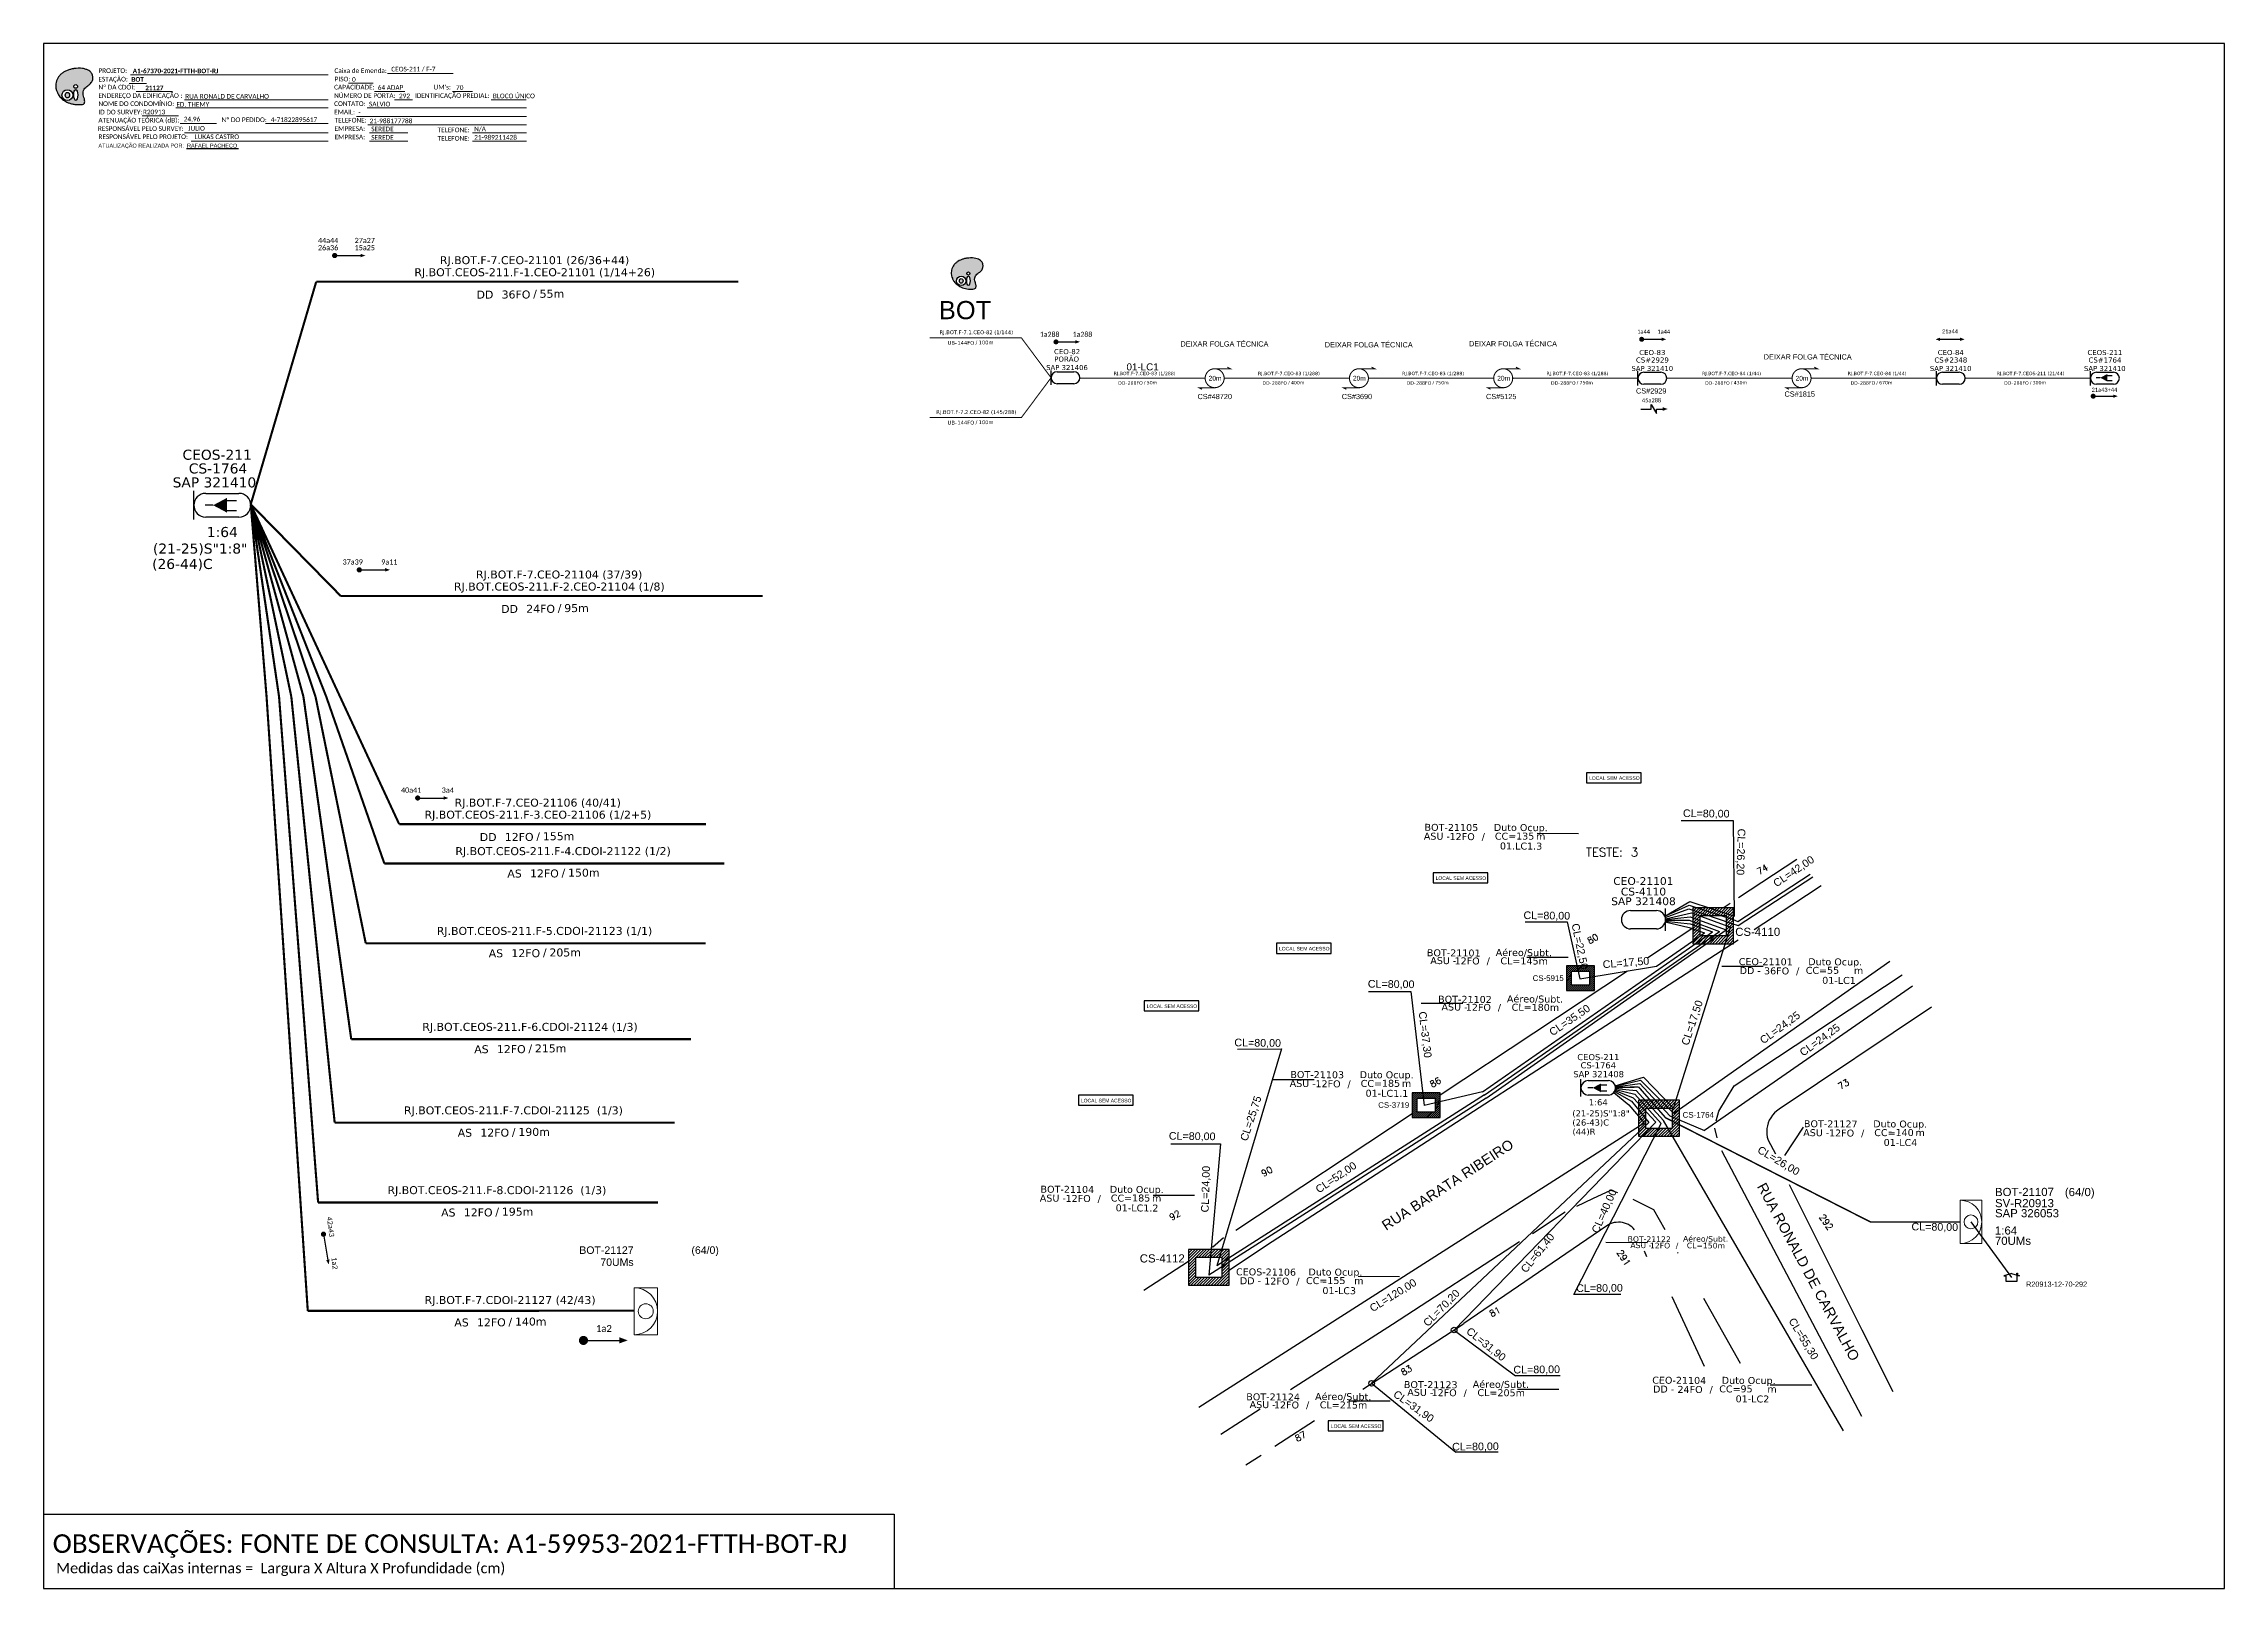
# Paper-space layout 'CDOI-21127' of a CAD drawing. Extents: x 0 to 839, y 0 to 594.
# The model-space entities are those that its viewports show. They can reach past a viewport. Long polylines and large blocks are cut down to what shows.
import ezdxf
from ezdxf.enums import TextEntityAlignment as Align

# ---------------------------------------------------------------- set-up
doc = ezdxf.new("R2010")
doc.units = 0
doc.linetypes.add('ARILSUPP', pattern=[2.98, 1.42, -0.71, 0.14, -0.71])
for name, color, linetype in [('10.0-Cartográfico', 252, 'Continuous'), ('10.1-Caixas Subterrâneas', 5, 'Continuous'), ('10.3-Nome das Ruas', 252, 'Continuous'), ('20.4-CEO', 1, 'Continuous'), ('20.4-CEOS', 1, 'Continuous'), ('20.5-CABO AÉREO', 1, 'Continuous'), ('20.5-CEO', 1, 'Continuous'), ('CAP a instalar', 1, 'Continuous'), ('CEO', 5, 'Continuous'), ('label_cabos', 7, 'Continuous'), ('LC1', 3, 'Continuous'), ('Legenda', 1, 'Continuous'), ('Meio Fio', 7, 'Continuous'), ('METRAGEM', 92, 'Continuous'), ('MUB', 252, 'Continuous'), ('SETA', 7, 'Continuous'), ('surveys', 7, 'Continuous'), ('surveys legendas', 7, 'Continuous')]:
    doc.layers.add(name, color=color, linetype=linetype)
for name, color, linetype, lineweight in [("20.0-LEGENDA DOS CDO'S", 1, 'Continuous', 0), ('20.1-CDO_INTERIOR', 1, 'Continuous', 0), ('40.1-ETIQUETAS', 1, 'Continuous', 20)]:
    doc.layers.add(name, color=color, linetype=linetype, lineweight=lineweight)
doc.layers.add('EXTRA', color=50, linetype='Continuous', plot=False)
doc.styles.add('ARIAL', font='arial.ttf')
doc.styles.add('ROMANS', font='romans')
doc.styles.add('siredit', font='verdana.ttf')
doc.styles.get("Standard").update_dxf_attribs({"font": 'arial.ttf'})
doc.styles.add('WMF-Calibri0', font='calibri.ttf')
doc.styles.add('WMF-Calibri1', font='calibrib.ttf')
doc.linetypes.add('FENCELINE1', pattern='A,0.25,-0.1,[133,ltypeshp.shx,S=0.1,R=0,X=-0.1,Y=0],-0.1,1', length=1.45)
doc.dimstyles.new('CC', dxfattribs={"dimtxt": 1, "dimasz": 2, "dimexe": 0.18, "dimexo": 0.0625, "dimgap": 0.09, "dimtad": 0, "dimdec": 0, "dimrnd": 1, "dimzin": 0, "dimdsep": 46, "dimtxsty": 'siredit', "dimblk": 'NONE', "dimcen": 0, "dimse1": 1, "dimse2": 1, "dimsd1": 1, "dimsd2": 1, "dimclrt": 7, "dimadec": 0, "dimazin": 0, "dimtfac": 1, "dimtdec": 0, "dimtofl": 0, "dimtmove": 0, "dimatfit": 3, "dimfxl": 1, "dimtolj": 1, "dimtzin": 0, "dimarcsym": 0})

psp = doc.layouts.new('CDOI-21127')

msp = doc.modelspace()

# ---------------------------------------------------------------- texts
at = {"color": 7, "lineweight": 0, "style": 'WMF-Calibri0'}
msp.add_text('Nº DO PEDIDO:', height=1.7927, dxfattribs=at).set_placement((-20.88, 1268.84))
at = {"style": 'ARIAL'}
msp.add_text('ATUALIZAÇÃO REALIZADA POR:  RAFAEL PACHECO', height=1.518, dxfattribs=at).set_placement((-41.55, 1259.79), align=Align.MIDDLE_CENTER)
at = {"color": 7}
for s, height, style, p in [('BOT', 6.994, 'ARIAL', (254.94, 1193.06)), ('OBSERVAÇÕES: FONTE DE CONSULTA: A1-59953-2021-FTTH-BOT-RJ', 7.1308, 'WMF-Calibri0', (-85.83, 718.67))]:
    msp.add_text(s, height=height, dxfattribs=dict(at, style=style)).set_placement(p)
at = {"color": 7, "style": 'ARIAL'}
for s, height, p in [('DEIXAR FOLGA TÉCNICA', 2.0079, (347.84, 1182.55)), ('DEIXAR FOLGA TÉCNICA', 2.0079, (403.31, 1182.22)), ('DEIXAR FOLGA TÉCNICA', 2.0079, (458.78, 1182.6)), ('DEIXAR FOLGA TÉCNICA', 2.0079, (572.1, 1177.56)), ('CS#2929', 2.008, (523, 1164.48)), ('CS#48720', 2.008, (354.38, 1162.32)), ('CS#3690', 2.008, (409.85, 1162.32)), ('CS#5125', 2.008, (465.32, 1162.32)), ('CS#1815', 2.008, (580.11, 1163.27))]:
    msp.add_text(s, height=height, rotation=359.98667, dxfattribs=at).set_placement(p)
at = {"color": 7}
for p in [(358.67, 1169.45), (414.15, 1169.45), (469.62, 1169.45), (584.36, 1169.44)]:
    msp.add_text('20m', height=1.821, dxfattribs=at).set_placement(p)
at = {"char_height": 2, "width": 147.6437, "attachment_point": 5, "rotation": 359.91656}
for s, insert in [('{\\fCalibri|b0|i0|c0|p34;44a44}', (20.08, 1223.31)), ('{\\fCalibri|b0|i0|c0|p34;27a27}', (34.18, 1223.31)), ('{\\fCalibri|b0|i0|c0|p34;\\C256;26a36}', (20.08, 1220.54)), ('{\\fCalibri|b0|i0|c0|p34;\\C256;15a25}', (34.18, 1220.54))]:
    msp.add_mtext(s, dxfattribs=dict(at, insert=insert))
at = {"color": 7, "attachment_point": 1}
for s, insert, char_height, width, style in [('2', (301.65, 1200.25), 0.0000000226, 6.4843, 'ARIAL'), ('Medidas das caiXas internas =  Largura X Altura X Profundidade (cm)', (-84.48, 714.83), 4, 658.8434, 'WMF-Calibri0')]:
    msp.add_mtext(s, dxfattribs=dict(at, insert=insert, char_height=char_height, width=width, style=style))
at = {"color": 7, "char_height": 1.9275, "width": 142.2898, "attachment_point": 5, "rotation": 359.91656}
for insert in [(297.53, 1187.23), (310.15, 1187.23)]:
    msp.add_mtext('{\\fCalibri|b0|i0|c0|p34;\\C256;1a288}', dxfattribs=dict(at, insert=insert))
at = {"color": 5, "char_height": 2, "width": 147.6437, "attachment_point": 5}
for s, insert, rotation in [('{\\fCalibri|b0|i0|c0|p34;\\C256;37a39}', (29.54, 1099.68), 359.91656), ('{\\fCalibri|b0|i0|c0|p34;\\C256;9a11}', (43.63, 1099.68), 359.91656), ('{\\fCalibri|b0|i0|c0|p34;\\C256;40a41}', (52, 1011.96), 359.91656), ('{\\fCalibri|b0|i0|c0|p34;\\C256;3a4}', (66.09, 1011.96), 359.91656), ('\\pxt37;{\\fCalibri|b0|i0|c0|p34;\\C256;42a43}', (21.03, 844.05), 276.33178), ('{\\fCalibri|b0|i0|c0|p34;\\C256;1a2}', (22.6, 830.04), 276.33178)]:
    msp.add_mtext(s, dxfattribs=dict(at, insert=insert, rotation=rotation))
at = {"color": 3, "char_height": 1.3667, "width": 67.0389, "attachment_point": 1, "style": 'ARIAL'}
for insert in [(504.97, 1017.3), (445.95, 978.82), (385.72, 951.7), (334.83, 929.57), (309.55, 893.28), (405.66, 768.09)]:
    msp.add_mtext('LOCAL SEM ACESSO', dxfattribs=dict(at, insert=insert))
at = {"color": 5, "insert": (126.13, 804.96), "char_height": 2.6233, "width": 44.3496, "attachment_point": 5}
msp.add_mtext('{\\fCalibri|b0|i0|c0|p34;\\C7;1a2}', dxfattribs=at)
at = {"color": 7, "lineweight": 0, "style": 'WMF-Calibri0', "flags": 8}
msp.add_attdef('4-71822895617', (-1.97, 1268.87), '4-59508916554', height=1.7927, dxfattribs=at)
at = {"layer": '10.1-Caixas Subterrâneas', "color": 30, "style": 'ARIAL'}
for s, height, p in [('CS-4110', 3.137, (561.15, 955.92)), ('CS-5915', 2.162, (483.27, 938.61)), ('CS-3719', 2.162, (423.88, 889.81)), ('CS-1764', 2.187, (540.91, 886.01)), ('CS-4112', 3.137, (332.17, 830.34))]:
    msp.add_text(s, height=height, dxfattribs=at).set_placement(p)
at = {"layer": '10.3-Nome das Ruas'}
for s, rotation, p in [('RUA BARATA RIBEIRO', 33.08409, (426.89, 842.46)), ('RUA RONALD DE CARVALHO', 298.23546, (569.4, 859.61))]:
    msp.add_text(s, height=3.9216, rotation=rotation, dxfattribs=at).set_placement(p)
at = {"layer": "20.0-LEGENDA DOS CDO'S", "color": 5, "style": 'ARIAL'}
for s, rotation, p in [('BOT-21107', 0.11799, (661.05, 855.87)), ('SAP 326053', 359.97241, (661.04, 847.72)), ('SV-R20913', 359.97241, (661.05, 851.59)), ('70UMs', 359.97241, (661.01, 837.11)), ('1:64', 359.97241, (661.02, 841.08))]:
    msp.add_text(s, height=3.137, rotation=rotation, dxfattribs=at).set_placement(p)
msp.add_text('(64/0)', height=3.137, rotation=359.97241, dxfattribs=at).set_placement((693.63, 855.85), align=Align.CENTER)
at = {"layer": '20.4-CEO', "color": 7, "style": 'siredit'}
for s, height, p in [('          SAP 321406', 1.9275, (300, 1174.46)), ('CEO-82', 1.954, (304.23, 1180.6)), ('PORÃO', 1.954, (304.06, 1177.71))]:
    msp.add_text(s, height=height, dxfattribs=at).set_placement(p, align=Align.MIDDLE_CENTER)
at = {"layer": '20.4-CEOS', "color": 7, "style": 'siredit'}
for s, height, p in [('SAP 321410', 1.927, (529.26, 1174.11)), ('CS#2929', 1.954, (529.3, 1177.36)), ('SAP 321410', 1.927, (644, 1174.1)), ('CS#2348', 1.954, (644.05, 1177.36)), ('SAP 321410', 1.927, (703.27, 1174.1)), ('CS#1764', 1.954, (703.32, 1177.36))]:
    msp.add_text(s, height=height, dxfattribs=at).set_placement(p, align=Align.MIDDLE_CENTER)
at = {"layer": '20.4-CEOS', "color": 7, "ltscale": 0.5, "style": 'siredit'}
for s, height, p in [('CEOS-211', 3.869, (-22.58, 1142.88)), ('  SAP 321410', 3.8688, (-25.33, 1132.24)), ('CS-1764', 3.869, (-22.26, 1137.6)), ('(21-25)S"1:8"', 3.8688, (-29.11, 1106.79)), ('1:64', 3.869, (-20.59, 1113.16)), ('(26-44)C', 3.869, (-35.96, 1100.87))]:
    msp.add_text(s, height=height, dxfattribs=at).set_placement(p, align=Align.TOP_CENTER)
at = {"layer": '20.4-CEOS', "color": 7, "style": 'siredit'}
for s, height, p in [('CEO-21101', 2.981, (525.83, 978.5)), ('CEOS-211', 2.347, (508.5, 910.49)), ('CS-1764', 2.347, (508.5, 907.34)), ('SAP 321408', 2.347, (508.62, 903.93)), ('1:64', 2.347, (508.5, 893.1))]:
    msp.add_text(s, height=height, dxfattribs=at).set_placement(p, align=Align.TOP_CENTER)
at = {"layer": '20.5-CEO', "color": 7, "style": 'siredit'}
for s, p in [('CS-4110', (525.87, 974.45)), ('SAP 321408', (525.87, 970.73))]:
    msp.add_text(s, height=2.993, dxfattribs=at).set_placement(p, align=Align.TOP_CENTER)
at = {"layer": '40.1-ETIQUETAS', "color": 7, "char_height": 1.5738, "width": 26.8831, "attachment_point": 5, "style": 'ARIAL'}
for s, insert in [('{\\fCalibri|b0|i0|c0|p34;1a44}', (525.91, 1188.28)), ('{\\fCalibri|b0|i0|c0|p34;1a44}', (533.67, 1188.28)), ('{\\fCalibri|b0|i0|c0|p34;21a44}', (643.7, 1188.35)), ('\\fCalibri|b0|i0|c0|p34;21a43+44', (703.11, 1165.9)), ('{\\fCalibri|b0|i0|c0|p34;45a288}', (528.98, 1161.87))]:
    msp.add_mtext(s, dxfattribs=dict(at, insert=insert))
at = {"layer": 'CEO', "color": 7, "style": 'siredit'}
for s, p in [('CEO-83', (529.28, 1180.25)), ('CEO-84', (644.03, 1180.25)), ('CEOS-211', (703.3, 1180.25))]:
    msp.add_text(s, height=1.954, dxfattribs=at).set_placement(p, align=Align.MIDDLE_CENTER)
at = {"layer": 'LC1', "color": 7, "linetype": 'ARILSUPP', "style": 'ARIAL'}
msp.add_text('01-LC1', height=2.698, dxfattribs=at).set_placement((333.27, 1174.71), align=Align.MIDDLE_CENTER)
at = {"layer": 'METRAGEM', "style": 'ARIAL'}
for tag, rotation, p in [('CL=80,00', 359.32438, (549.99, 1001.53)), ('CL=26,20', 268.49328, (561.9, 988.25)), ('CL=42,00', 33.97859, (584.43, 979.55)), ('CL=80,00', 359.2601, (488.69, 962.29)), ('CL=22,50', 281.74811, (500.02, 951.61)), ('CL=17,50', 4.69828, (519.25, 944.2)), ('CL=80,00', 359.2601, (428.83, 935.94)), ('CL=17,50', 71.63186, (545.95, 922.06)), ('CL=37,30', 276.92749, (440.5, 917.78)), ('CL=35,50', 34.20006, (498.29, 922.33)), ('CL=24,25', 36.12572, (579.22, 919.48)), ('CL=80,00', 359.2601, (377.5, 913.36)), ('CL=24,25', 36.12572, (594.51, 914.75)), ('CL=25,75', 71.87512, (376.27, 885.29)), ('CL=80,00', 359.2601, (352.32, 877.46)), ('CL=26,00', 329.30319, (577.11, 868.22)), ('CL=24,00', 88.29838, (358.91, 858.51)), ('CL=52,00', 34.20006, (408.45, 861.87)), ('CL=40,00', 66.2995, (512.07, 849.53)), ('CL=61,40', 51.46832, (486.3, 833.09)), ('CL=80,00', 359.2601, (637.88, 842.58)), ('CL=120,00', 31.8302, (430.33, 816.5)), ('CL=80,00', 0.5468, (508.98, 819.06)), ('CL=70,20', 45.61289, (449.23, 811.84)), ('CL=31,90', 321.39671, (464.46, 797.79)), ('CL=55,30', 301.40752, (586.21, 800.26)), ('CL=80,00', 0.5468, (484.82, 787.74)), ('CL=31,90', 324.61698, (436.66, 773.86)), ('CL=80,00', 0.5468, (461.27, 758.12))]:
    msp.add_attdef(tag, text='(XX/YY)', height=2.941, rotation=rotation, dxfattribs=at).set_placement(p, align=Align.CENTER)
at = {"layer": 'MUB', "style": 'ROMANS'}
for s, rotation, p in [('74', 29.68832, (570.38, 979.32)), ('80', 29.68832, (505.13, 952.68)), ('86', 29.68832, (444.62, 897.48)), ('73', 29.68832, (601.58, 896.73)), ('90', 29.68832, (379.8, 863.21)), ('92', 29.68832, (344.43, 846.36)), ('292', 304.74709, (593.28, 847.81)), ('291', 303.13602, (515.49, 834.17)), ('81', 29.68832, (467.52, 809.26)), ('83', 29.68832, (433.48, 786.74)), ('87', 29.68832, (392.76, 761.31))]:
    msp.add_text(s, height=2.501, rotation=rotation, dxfattribs=at).set_placement(p)
at = {"layer": 'surveys legendas', "style": 'ARIAL'}
msp.add_text('R20913-12-70-292', height=2, dxfattribs=at).set_placement((673, 821))

# ---------------------------------------------------------------- blocks, each defined once
blk = doc.blocks.new('OI')
h = blk.add_hatch(color=40)
edge = h.paths.add_edge_path()
edge.add_spline(control_points=[(4.35, -0.67), (3.92, -0.99), (3.26, -1.5), (2.81, -2.59), (2.9, -3.5), (3.06, -4.27), (3.31, -4.85), (3.37, -5.39), (3.4, -5.88), (3.2, -6.4), (2.54, -6.61), (1.65, -6.63), (0.55, -6.67), (-0.56, -6.42), (-1.61, -6.14), (-2.77, -5.61), (-3.92, -4.77), (-4.89, -3.7), (-5.34, -2.65), (-5.6, -1.94), (-5.85, -0.96), (-5.71, 0.47), (-5.1, 2.02), (-4.14, 3.02), (-3.3, 3.61), (-2.37, 4.16), (-1.36, 4.44), (-0.56, 4.7), (0.79, 4.85), (2.24, 4.97), (3.79, 4.57), (4.67, 4.21), (5.44, 3.65), (5.76, 2.99), (6.03, 2.21), (6.01, 1.46), (5.72, 0.64), (5.31, 0.08), (4.88, -0.38), (4.51, -0.55), (4.35, -0.67)], knot_values=[0, 0, 0, 0, 1.60434, 2.417191, 3.427595, 4.282808, 4.776746, 5.304182, 5.888771, 6.258406, 6.858137, 7.79129, 8.986195, 10.124242, 11.187857, 12.242908, 13.953784, 15.414161, 16.515391, 17.349188, 17.675853, 19.552021, 21.515531, 22.568638, 23.63245, 24.621084, 25.782718, 26.745347, 27.142653, 29.870543, 31.004649, 31.921532, 32.709589, 33.801391, 34.042471, 35.192333, 35.971461, 36.628871, 37.254359, 37.836911, 37.836911, 37.836911, 37.836911], degree=3, periodic=0)
h.paths.add_polyline_path([(1.13, -0.87, -1), (-0.04, -0.87, -1)], flags=16)
edge = h.paths.add_edge_path(flags=16)
edge.add_ellipse((0.56, -3.59), major_axis=(-0.02, 1.71), ratio=0.361305, start_angle=0, end_angle=360)
h.paths.add_polyline_path([(-0.36, -3.62, -1), (-3.8, -3.62, -1)], flags=16)
edge = h.paths.add_edge_path(flags=0)
edge.add_ellipse((-2.08, -3.62), major_axis=(0, 0.885), ratio=0.758294, start_angle=0, end_angle=360)
at = {"color": 40}
for centre, radius in [((-2.08, -3.62), 1.72), ((0.54, -0.87), 0.587)]:
    blk.add_circle(centre, radius, dxfattribs=at)
blk.add_ellipse((-2.08, -3.62), major_axis=(0, 0.885), ratio=0.758294, start_param=-3.141592653589792, end_param=3.141592653589792, dxfattribs=at)
blk.add_ellipse((0.56, -3.59), major_axis=(-0.02, 1.71), ratio=0.361305, dxfattribs=at)
at = {"color": 40, "start_tangent": (-0.800898, -0.598801), "end_tangent": (-0.800898, -0.598801)}
blk.add_spline([(4.35, -0.67), (3.2, -1.78), (2.9, -2.54), (2.92, -3.55), (3.12, -4.38), (3.28, -4.85), (3.37, -5.37), (3.35, -5.95), (3.2, -6.29), (2.66, -6.55), (1.73, -6.63), (0.54, -6.62), (-0.58, -6.41), (-1.6, -6.11), (-2.56, -5.67), (-3.95, -4.67), (-4.89, -3.56), (-5.37, -2.56), (-5.64, -1.78), (-5.72, -1.46), (-5.63, 0.42), (-4.84, 2.22), (-4.13, 2.99), (-3.27, 3.62), (-2.4, 4.09), (-1.3, 4.47), (-0.37, 4.72), (0.02, 4.77), (2.75, 4.8), (3.85, 4.53), (4.69, 4.16), (5.31, 3.68), (5.85, 2.73), (5.93, 2.5), (5.94, 1.35), (5.67, 0.62), (5.29, 0.08), (4.84, -0.36), (4.35, -0.67)], degree=3, dxfattribs=at)
blk = doc.blocks.new('CARIMBO')
at = {"color": 7, "lineweight": 0}
for points in [[(134.48, -16.3), (159.61, -16.3)], [(35.15, -20.06), (41.7, -20.06)], [(35.66, -16.79), (111.64, -16.79)], [(37.81, -23.14), (51.75, -23.14)], [(119.43, -20.02), (128.92, -20.02)], [(129.48, -23.14), (141.1, -23.14)], [(159.42, -23.14), (167.09, -23.14)], [(40.13, -32.55), (54.07, -32.55)], [(52.97, -29.48), (111.64, -29.48)], [(56.38, -26.37), (111.64, -26.37)], [(122.56, -32.72), (187.83, -32.72)], [(126.6, -29.48), (187.83, -29.48)], [(137.07, -26.37), (144.01, -26.37)], [(174.24, -26.37), (187.8, -26.37)], [(54.67, -35.52), (68.61, -35.52)], [(56.38, -39.07), (111.64, -39.07)], [(126.84, -35.96), (187.83, -35.96)], [(127.45, -39.07), (142.25, -39.07)], [(167.06, -39.07), (187.83, -39.07)], [(58.87, -42.31), (111.64, -42.31)], [(127.45, -42.31), (142.25, -42.31)], [(167.06, -42.31), (187.83, -42.31)]]:
    blk.add_lwpolyline(points, dxfattribs=at)
at = {"color": 7, "xscale": 1.213923925163967, "yscale": 1.213923925163967, "zscale": 1.213923925163967, "rotation": 0.1532896023949059}
blk.add_blockref('OI', (13.86, -20.16), dxfattribs=at)
at = {"color": 7, "lineweight": 0, "style": 'WMF-Calibri0'}
for s, height, p in [('PROJETO:', 1.793, (23.26, -16.04)), ('Caixa de Emenda:', 1.7927, (114.02, -16.04)), ('ESTAÇÃO:', 1.793, (23.26, -19.32)), ('ENDEREÇO DA EDIFICAÇÃO :', 1.7927, (23.26, -25.63)), ('Nº DA CDOI:', 1.7927, (23.26, -22.39)), ('CAPACIDADE:', 1.7927, (113.91, -22.39)), ('NÚMERO DE PORTA:', 1.7927, (113.91, -25.63)), ('PISO:', 1.793, (114.09, -19.28)), ('IDENTIFICAÇÃO PREDIAL:', 1.7927, (144.99, -25.63)), ("UM's:", 1.793, (152.15, -22.39)), ('ATENUAÇÃO TEÓRICA (dB):', 1.7927, (23.26, -35.09)), ('NOME DO CONDOMÍNIO:', 1.7927, (23.26, -28.74)), ('ID DO SURVEY:', 1.7927, (23.26, -31.97)), ('CONTATO:', 1.793, (113.91, -28.74)), ('EMAIL:', 1.793, (113.91, -31.97)), ('TELEFONE:', 1.793, (114.09, -35.09)), ('RESPONSÁVEL PELO SURVEY:', 1.7927, (23.02, -38.32)), ('RESPONSÁVEL PELO PROJETO:', 1.7927, (23.26, -41.44)), ('EMPRESA:', 1.793, (114.09, -38.32)), ('EMPRESA:', 1.793, (114.09, -41.56)), ('TELEFONE:', 1.793, (153.7, -38.83)), ('TELEFONE:', 1.793, (153.7, -42.06))]:
    blk.add_text(s, height=height, dxfattribs=at).set_placement(p)
at = {"color": 7, "lineweight": 0, "flags": 8}
for tag, p, style in [('PROJ', (36.46, -16.13), 'WMF-Calibri1'), ('CEOS-XX', (135.87, -15.46), 'WMF-Calibri0'), ('EST', (35.94, -19.41), 'WMF-Calibri1'), ('LOGRADOURO', (56.65, -25.91), 'WMF-Calibri0'), ('PISO_PTR', (120.78, -19.42), 'WMF-Calibri0'), ('CAPAC.', (130.66, -22.52), 'WMF-Calibri0'), ('N°', (138.85, -25.77), 'WMF-Calibri0'), ("UC'S", (160.78, -22.54), 'WMF-Calibri0'), ('N°PREDIO', (174.94, -25.77), 'WMF-Calibri0'), ('_ID_', (40.39, -31.94), 'WMF-Calibri0'), ('NOME_DO_COND.', (53.23, -29.02), 'WMF-Calibri0'), ('O_POTEN', (56.06, -34.68), 'WMF-Calibri0'), ('EMAIL', (123.26, -32.12), 'WMF-Calibri0'), ('NOME_DO_CONTATO', (127.3, -28.89), 'WMF-Calibri0'), ('RES_SURVEY', (57.78, -38.23), 'WMF-Calibri0'), ('RES_PROJ', (60.27, -41.47), 'WMF-Calibri0'), ('TELEFONE', (127.55, -35.36), 'WMF-Calibri0'), ('EMP_RESP_SURVEY', (128.16, -38.47), 'WMF-Calibri0'), ('EMP_RESP_PROJ', (128.16, -41.71), 'WMF-Calibri0'), ('CONT_RESP_SURVEY', (167.76, -38.47), 'WMF-Calibri0'), ('CONT_RESP_PROJ', (167.76, -41.71), 'WMF-Calibri0')]:
    blk.add_attdef(tag, p, '', height=1.79, dxfattribs=dict(at, style=style))
at = {"color": 7, "lineweight": 0, "style": 'WMF-Calibri1', "flags": 8}
blk.add_attdef("N° CDO'S", text='', height=1.79, dxfattribs=at).set_placement((44.78, -22.68), align=Align.CENTER)
blk = doc.blocks.new('ETIQUETA_RS5F')
at = {"layer": '40.1-ETIQUETAS', "color": 0, "style": 'siredit'}
blk.add_text('/', height=1.5, dxfattribs=at).set_placement((1.58, -1.95), align=Align.MIDDLE_RIGHT)
for tag, p in [('ETIQUETA_R_PRIMARIA', (1.21, 4.1)), ('ETIQUETA_R_SECUNDARIA', (1.21, 2.1)), ('F_ATIVAS/F_MORTAS', (1.14, -4.24))]:
    blk.add_attdef(tag, text='', height=1.5, dxfattribs=at).set_placement(p, align=Align.MIDDLE_CENTER)
for tag, p in [('TIPO_CABO', (-6.58, -2.12)), ('CAP_CABO', (0.4, -2.09))]:
    blk.add_attdef(tag, text='', height=1.5, dxfattribs=at).set_placement(p, align=Align.MIDDLE_RIGHT)
blk.add_attdef('METROS', text='', height=1.5, dxfattribs=at).set_placement((2.14, -1.95), align=Align.MIDDLE_LEFT)
for tag, p in [('FUSÃO_1', (0.85, -8.39)), ('FUSÃO_2', (0.85, -10.6)), ('FUSÃO_3', (0.85, -12.93)), ('FUSÃO_4', (0.85, -15.14)), ('FUSÃO_5', (0.85, -17.16))]:
    blk.add_attdef(tag, text='', height=1.5, dxfattribs=at).set_placement(p, align=Align.CENTER)
blk = doc.blocks.new('CDOI_INT')
at = {"layer": '20.1-CDO_INTERIOR', "color": 0, "lineweight": 18}
blk.add_lwpolyline([(4.25, -4.25), (4.25, 4.25), (0, 4.25), (0, -4.25)], close=True, dxfattribs=at)
blk.add_circle((2.12, 0), 1.36, dxfattribs=at)
blk.add_arc((0, 0), 4.25, 270, 90, dxfattribs=at)
at = {"layer": "20.0-LEGENDA DOS CDO'S", "color": 0, "style": 'ARIAL'}
for tag, p in [('CDO_N', (-0.08, 10.38)), ('SURVEY', (-0.08, 8.2)), ('SPLITER_1', (21.18, 10.38)), ('SPLITER_2', (21.19, 8.68)), ('SAP', (-0.08, 6.23)), ('1:XX', (5.94, -2.22)), ('UMS', (5.94, -4.24))]:
    blk.add_attdef(tag, p, '', height=1.36, dxfattribs=at)
blk.add_attdef('FIBRAS_UTILIZADAS', text='', height=1.36, dxfattribs=at).set_placement((15.34, 10.38), align=Align.CENTER)
blk = doc.blocks.new('DV')
at = {"linetype": 'Continuous'}
blk.add_circle((0, 0), 0.00000275, dxfattribs=at)
blk = doc.blocks.new('*X65')
at = {"color": 0, "linetype": 'Continuous'}
for p, q in [((-1.25, 0.34099), (-0.49099, 1.1)), ((-1.25, 0.517767), (-0.667767, 1.1)), ((-1.25, 0.694544), (-0.844544, 1.1)), ((-1.25, 0.87132), (-1.02132, 1.1)), ((-1.25, 1.048097), (-1.198097, 1.1)), ((-1.25, 0.164214), (-0.8035, 0.610714)), ((-1.25, -0.012563), (-0.8035, 0.433937)), ((-1.25, -0.18934), (-0.8035, 0.25716)), ((-1.25, -0.366117), (-0.8035, 0.080383)), ((-0.789214, 0.625), (-0.314214, 1.1)), ((-0.612437, 0.625), (-0.137437, 1.1)), ((-0.43566, 0.625), (0.03934, 1.1)), ((-0.258883, 0.625), (0.216117, 1.1)), ((-0.082107, 0.625), (0.392893, 1.1)), ((0.09467, 0.625), (0.56967, 1.1)), ((0.271447, 0.625), (0.746447, 1.1)), ((0.448223, 0.625), (0.923223, 1.1)), ((0.625, 0.625), (1.1, 1.1)), ((0.801777, 0.625), (1.25, 1.073223)), ((0.8035, 0.449947), (1.25, 0.896447)), ((0.8035, 0.27317), (1.25, 0.71967)), ((0.8035, 0.096393), (1.25, 0.542893)), ((0.8035, -0.080383), (1.25, 0.366117)), ((0.8035, -0.25716), (1.25, 0.18934)), ((0.8035, -0.433937), (1.25, 0.012563)), ((-1.25, -0.542893), (-0.8035, -0.096393)), ((-1.25, -0.71967), (-0.8035, -0.27317)), ((-1.25, -0.896447), (-0.8035, -0.449947)), ((-1.25, -1.073223), (-0.801777, -0.625)), ((-1.1, -1.1), (-0.625, -0.625)), ((-0.923223, -1.1), (-0.448223, -0.625)), ((-0.746447, -1.1), (-0.271447, -0.625)), ((-0.56967, -1.1), (-0.09467, -0.625)), ((-0.392893, -1.1), (0.082107, -0.625)), ((-0.216117, -1.1), (0.258883, -0.625)), ((-0.03934, -1.1), (0.43566, -0.625)), ((0.137437, -1.1), (0.612437, -0.625)), ((0.314214, -1.1), (0.789214, -0.625)), ((0.49099, -1.1), (1.25, -0.34099)), ((0.667767, -1.1), (1.25, -0.517767)), ((0.8035, -0.610714), (1.25, -0.164214)), ((0.844544, -1.1), (1.25, -0.694544)), ((1.02132, -1.1), (1.25, -0.87132)), ((1.198097, -1.1), (1.25, -1.048097))]:
    blk.add_line(p, q, dxfattribs=at)
blk = doc.blocks.new('MANHOLE_MQ')
at = {"color": 0, "linetype": 'Continuous'}
for p, q in [((0.00000623, 0.00000569), (-0.00000627, 0.00000569)), ((-0.00000627, 0.00000569), (-0.00000627, -0.00000531)), ((-0.00000404, 0.00000331), (0.00000399, 0.00000331)), ((-0.00000404, -0.00000294), (-0.00000404, 0.00000331)), ((0.00000399, 0.00000331), (0.00000399, -0.00000294)), ((0.00000623, -0.00000531), (0.00000623, 0.00000569)), ((-0.00000627, -0.00000531), (0.00000623, -0.00000531)), ((0.00000399, -0.00000294), (-0.00000404, -0.00000294)), ((0.00000399, -0.00000294), (0.00000399, -0.00000294))]:
    blk.add_line(p, q, dxfattribs=at)
at = {"color": 0, "linetype": 'Continuous', "xscale": 5e-06, "yscale": 5e-06, "zscale": 1e-05}
blk.add_blockref('*X65', (-0.00000002, 0.00000019), dxfattribs=at)
blk = doc.blocks.new('*U83')
at = {"layer": '20.4-CEOS', "color": 7, "style": 'siredit'}
for tag, p in [('FIBRAS_SPLITTER', (0, 0)), ('FIBRAS_TOP_C', (0, -4.13)), ('RESERVA_FINAIS', (0, -5.46))]:
    blk.add_attdef(tag, p, '', height=1.01, dxfattribs=at)
for tag, p, flags in [('ID_ATIVIDADE', (0, -6.77), 3), ('FATOR', (0, -8.09), 1), ('QTDE', (0, -9.4), 1), ('FID', (0, -10.71), 1)]:
    blk.add_attdef(tag, p, '', height=1.01, dxfattribs=dict(at, flags=flags))
blk = doc.blocks.new('Teste  FTTH')
at = {"color": 0, "lineweight": 0, "style": 'ROMANS'}
for tag, p in [('TESTE', (-2.3, -0.29)), ('QTDE', (0.21, -0.29))]:
    blk.add_attdef(tag, p, '', height=0.48, dxfattribs=at)
for tag, p, flags in [('FID', (-2.23, -1.25), 1), ('FATOR', (-2.23, -2.03), 3), ('ID_ATIVIDADE', (-2.23, -2.72), 3)]:
    blk.add_attdef(tag, p, '', height=0.48, dxfattribs=dict(at, flags=flags))
blk = doc.blocks.new('LEGENDA DOS CABOS')
at = {"layer": 'EXTRA', "color": 0, "style": 'siredit'}
for tag, p in [('ID', (4.6, 0.97)), ('XX', (9.03, 0.97))]:
    blk.add_attdef(tag, text='', height=0.48, rotation=359.69, dxfattribs=at).set_placement(p, align=Align.MIDDLE_CENTER)
at = {"layer": 'Legenda', "color": 0, "style": 'siredit'}
for tag, p in [('TIPO_CABO', (1.31, 0)), ('CABO', (4.69, -0.05)), ('/', (6.81, -0.05)), ('METROS', (10.03, -0.05))]:
    blk.add_attdef(tag, text='', height=0.8, rotation=359.69, dxfattribs=at).set_placement(p, align=Align.MIDDLE_CENTER)
blk = doc.blocks.new('_None')
blk = doc.blocks.new('Inst CB DT OCUP CFOA-SM-ASU-120-S-12')
at = {"layer": 'label_cabos', "color": 0, "style": 'siredit'}
for tag, flags, p in [('ID_ATIVIDADE', 3, (1.31, 2.67)), ('FATOR', 1, (11.56, 2.55))]:
    blk.add_attdef(tag, text='', height=1, rotation=359.69, dxfattribs=dict(at, flags=flags)).set_placement(p, align=Align.MIDDLE_CENTER)
for tag, p in [('TIPO_CABO', (1.26, 0)), ('DESTINO_CABO', (3.13, 1.26)), ('CABO', (4.69, -0.05)), ('/', (7.71, -0.05)), ('LANCE', (10.91, 0)), ('TIPO_CABO', (13.11, 1.24)), ('UND', (15.96, 0)), ('FID', (13.15, -1.41))]:
    blk.add_attdef(tag, text='', height=1, rotation=359.69, dxfattribs=at).set_placement(p, align=Align.MIDDLE_CENTER)
blk.add_attdef('QTDE', (12.43, -0.47), '', height=1, rotation=359.69, dxfattribs=at)
blk = doc.blocks.new('Inst CB DT OCUP CFOA-SM-DD-S-36')
at = {"layer": 'label_cabos', "color": 0, "style": 'siredit'}
for tag, flags, p in [('ID_ATIVIDADE', 3, (1.31, 2.67)), ('FATOR', 1, (11.56, 2.55))]:
    blk.add_attdef(tag, text='', height=1, rotation=359.69, dxfattribs=dict(at, flags=flags)).set_placement(p, align=Align.MIDDLE_CENTER)
for tag, p in [('TIPO_CABO', (1.11, 0)), ('DESTINO_CABO', (3.13, 1.26)), ('CABO', (4.69, -0.05)), ('/', (7.71, -0.05)), ('LANCE', (10.41, 0.02)), ('TIPO_CABO', (13.11, 1.24)), ('UND', (16.46, 0)), ('FID', (13.65, -1.41))]:
    blk.add_attdef(tag, text='', height=1, rotation=359.69, dxfattribs=at).set_placement(p, align=Align.MIDDLE_CENTER)
blk.add_attdef('QTDE', (11.93, -0.45), '', height=1, rotation=359.69, dxfattribs=at)
blk = doc.blocks.new('Inst CB DT OCUP CFOA-SM-DD-G-24')
at = {"layer": 'label_cabos', "color": 0, "style": 'siredit'}
for tag, flags, p in [('ID_ATIVIDADE', 3, (1.31, 2.67)), ('FATOR', 1, (11.56, 2.55))]:
    blk.add_attdef(tag, text='', height=1, rotation=359.69, dxfattribs=dict(at, flags=flags)).set_placement(p, align=Align.MIDDLE_CENTER)
for tag, p in [('TIPO_CABO', (1.11, 0)), ('DESTINO_CABO', (3.13, 1.26)), ('CABO', (4.69, -0.05)), ('/', (7.71, -0.05)), ('LANCE', (10.41, 0.02)), ('TIPO_CABO', (13.11, 1.24)), ('UND', (16.46, 0)), ('FID', (13.65, -1.41))]:
    blk.add_attdef(tag, text='', height=1, rotation=359.69, dxfattribs=at).set_placement(p, align=Align.MIDDLE_CENTER)
blk.add_attdef('QTDE', (11.93, -0.45), '', height=1, rotation=359.69, dxfattribs=at)
blk = doc.blocks.new('Inst CB DT OCUP CFOA-SM-DD-S-12')
at = {"layer": 'label_cabos', "color": 0, "style": 'siredit'}
for tag, flags, p in [('ID_ATIVIDADE', 3, (1.31, 2.67)), ('FATOR', 1, (11.56, 2.55))]:
    blk.add_attdef(tag, text='', height=1, rotation=359.69, dxfattribs=dict(at, flags=flags)).set_placement(p, align=Align.MIDDLE_CENTER)
for tag, p in [('TIPO_CABO', (1.11, 0)), ('DESTINO_CABO', (3.13, 1.26)), ('CABO', (4.69, -0.05)), ('/', (7.71, -0.05)), ('LANCE', (10.41, 0.02)), ('TIPO_CABO', (13.11, 1.24)), ('UND', (16.46, 0)), ('FID', (13.65, -1.41))]:
    blk.add_attdef(tag, text='', height=1, rotation=359.69, dxfattribs=at).set_placement(p, align=Align.MIDDLE_CENTER)
blk.add_attdef('QTDE', (11.93, -0.45), '', height=1, rotation=359.69, dxfattribs=at)
blk = doc.blocks.new('SURVEY_SURVEY')
for p, q in [((0, 0.0000152), (-0.0000151, 0.0000108)), ((-0.0000151, 0.0000108), (-0.0000104, 0.0000108)), ((-0.0000103, 0), (-0.0000103, 0.0000108)), ((0.0000103, 0), (-0.0000103, 0)), ((0, 0.0000152), (0.0000151, 0.0000108)), ((0.0000101, 0.0000159), (0.0000117, 0.0000159)), ((0.0000101, 0.0000123), (0.0000101, 0.0000159)), ((0.0000151, 0.0000108), (0.0000103, 0.0000108)), ((0.0000103, 0.0000108), (0.0000103, 0)), ((0.0000117, 0.0000159), (0.0000117, 0.0000119))]:
    blk.add_line(p, q)

# ---------------------------------------------------------------- linework, layer by layer
msp.add_lwpolyline([(-89.32, 705.02), (749.25, 705.02), (749.25, 1299.02), (-89.32, 1299.02), (-89.32, 705.02)])
at = {"color": 7, "lineweight": 0}
msp.add_lwpolyline([(-4.01, 1268.26), (20.14, 1268.26)], dxfattribs=at)
at = {"ltscale": 0.5}
msp.add_lwpolyline([(-34.42, 1258.69), (-14.36, 1258.69)], dxfattribs=at)
at = {"const_width": 1}
msp.add_lwpolyline([(22.1, 1217.52, 1), (23.1, 1217.53, 1)], format="xyb", close=True, dxfattribs=at)
at = {"color": 7}
for points, const_width in [([(299.48, 1184.32, 1), (300.44, 1184.33, 1)], 0.964), ([(524.7, 1185.32, 1), (525.66, 1185.33, 1)], 0.964), ([(360.98, 1174, 1.000012), (360.98, 1166.71, 0.999978)], 0.405), ([(416.46, 1174, 1.000012), (416.46, 1166.71, 0.999978)], 0.405), ([(471.93, 1174, 1.000012), (471.93, 1166.71, 0.999978)], 0.405), ([(586.67, 1173.99, 1.000012), (586.67, 1166.71, 0.999978)], 0.405), ([(698.31, 1163.44, 1), (699.28, 1163.45, 1)], 0.964), ([(31.56, 1096.66, 1), (32.56, 1096.66, 1)], 1), ([(54.02, 1008.94, 1), (55.02, 1008.94, 1)], 1), ([(18.23, 841.7, 1), (18.4, 840.71, 1)], 1)]:
    msp.add_lwpolyline(points, format="xyb", close=True, dxfattribs=dict(at, const_width=const_width))
for points in [[(525.18, 1185.33), (532.87, 1185.33)], [(639.92, 1185.32), (647.62, 1185.32)], [(528.86, 1158.5), (528.86, 1160.21), (530.89, 1156.8), (530.89, 1158.5)], [(698.8, 1163.45), (706.49, 1163.45)], [(-89.24, 733.5), (237.71, 733.5), (237.71, 705.02)]]:
    msp.add_lwpolyline(points, dxfattribs=at)
at = {"color": 7, "const_width": 0.379}
for points in [[(360.98, 1174), (367.05, 1174), (365.84, 1174.61)], [(416.46, 1174), (422.53, 1174), (421.31, 1174.61)], [(471.93, 1174), (478, 1174), (476.79, 1174.61)], [(586.67, 1173.99), (592.74, 1173.99), (591.53, 1174.6)], [(360.98, 1166.71), (354.91, 1166.71), (356.13, 1166.11)], [(416.46, 1166.71), (410.38, 1166.71), (411.6, 1166.11)], [(471.93, 1166.71), (465.86, 1166.71), (467.07, 1166.11)], [(586.67, 1166.71), (580.6, 1166.71), (581.81, 1166.1)]]:
    msp.add_lwpolyline(points, dxfattribs=at)
at = {"color": 4, "ltscale": 0.5}
msp.add_lwpolyline([(651.79, 845.93), (667.4, 824.5)], dxfattribs=at)
at = {"color": 0, "const_width": 1.75}
msp.add_lwpolyline([(117.39, 800.37, 1), (119.14, 800.37, 1)], format="xyb", close=True, dxfattribs=at)
msp.add_lwpolyline([(117.39, 800.37, 1), (119.14, 800.37, 1)], format="xyb", close=True, dxfattribs=at)
at = {"layer": '10.0-Cartográfico'}
for points in [[(562.45, 970.67), (584.8, 985.46)], [(594.16, 975.17), (582.92, 967.68), (568.38, 958.27)], [(556.47, 966.71), (559.17, 968.5)], [(527.52, 947.56), (544.85, 959.03)], [(562.3, 954.33), (380.86, 836.83), (366.17, 826.99)], [(447.69, 894.76), (519.79, 942.45)], [(570.59, 904.75), (625.28, 940.95)], [(636.62, 928.48), (578.02, 889.3), (577.07, 888.58), (576.2, 887.83), (575.45, 886.94), (574.81, 886.01), (574.25, 885.05), (573.8, 883.98), (573.51, 882.91), (573.3, 881.81), (573.24, 880.71), (573.29, 879.62), (573.49, 878.52), (573.78, 877.43), (576.7, 872.06)], [(553.85, 884.8), (554.81, 888.54), (560.71, 898.25), (570.59, 904.75)], [(369.17, 842.81), (436.89, 887.61)], [(554.26, 878.32), (553.36, 881.97)], [(554.99, 875.35), (554.95, 875.51)], [(609.83, 771.17), (556.06, 873.31)], [(500.2, 852.02), (506.44, 855), (513.32, 858.09), (515.87, 857.21)], [(518.62, 856.27), (518.63, 856.27)], [(581.87, 860.37), (609.86, 804.43), (621.77, 780.7)], [(483.15, 841.54), (495.8, 849.76)], [(521.84, 854.67), (529.68, 850.75), (534.03, 843.04)], [(529.68, 850.75), (534.03, 843.04)], [(360.19, 836.2), (364.4, 839.9)], [(364.98, 840.04), (365.12, 840.13)], [(522.42, 842.95), (521.92, 843.51), (521.34, 844.03), (520.72, 844.49), (520.06, 844.9), (519.33, 845.21), (518.56, 845.49), (517.79, 845.69), (517.03, 845.79), (516.23, 845.81), (515.42, 845.77), (514.62, 845.65), (513.86, 845.43), (513.1, 845.18), (512.41, 844.85), (511.73, 844.42), (456.82, 806.82), (456.67, 806.67), (417.9, 781.52)], [(333.73, 819.69), (350.92, 830.89)], [(390.18, 781.52), (429.35, 806.61), (478.25, 838.36)], [(527.16, 832.57), (526.24, 834.69)], [(538.99, 834.23), (539.19, 833.89)], [(539.19, 833.89), (539.19, 833.89)], [(549.35, 790.35), (536.88, 817.09)], [(536.88, 817.09), (536.88, 817.09)], [(548.91, 816.65), (563, 791.66)], [(363.33, 764.32), (378.48, 774.03)], [(399.38, 769.5), (384.14, 759.62)], [(378.81, 756.16), (372.99, 752.39)]]:
    msp.add_lwpolyline(points, dxfattribs=at)
at = {"layer": '20.1-CDO_INTERIOR', "color": 5, "lineweight": 18}
msp.add_lwpolyline([(655.95, 854.27), (655.96, 837.6), (647.63, 837.59), (647.61, 854.26)], close=True, dxfattribs=at)
msp.add_circle((651.79, 845.93), 2.67, dxfattribs=at)
msp.add_arc((647.62, 845.93), 8.33, 270.05518, 90.05518, dxfattribs=at)
at = {"layer": '20.4-CEO', "color": 7}
for p, q in [((300.38, 1172.85), (306.85, 1172.85)), ((306.85, 1168.24), (300.38, 1168.24))]:
    msp.add_line(p, q, dxfattribs=at)
at = {"layer": '20.4-CEO', "color": 7, "const_width": 0.385}
for points in [[(251.34, 1185.95), (286.64, 1185.91), (298.08, 1170.54)], [(251.34, 1155.21), (286.64, 1155.19), (298.08, 1170.54)]]:
    msp.add_lwpolyline(points, dxfattribs=at)
at = {"layer": '20.4-CEO', "color": 7}
msp.add_lwpolyline([(298.08, 1167.76), (298.08, 1173.33)], dxfattribs=at)
for centre, start, end in [((300.38, 1170.54), 90, 270), ((306.85, 1170.54), 270, 90)]:
    msp.add_arc(centre, 2.31, start, end, dxfattribs=at)
at = {"layer": '20.4-CEOS', "color": 7}
for p, q in [((526.06, 1172.66), (532.53, 1172.66)), ((532.53, 1168.05), (526.06, 1168.05)), ((640.81, 1172.66), (647.28, 1172.66)), ((647.28, 1168.04), (640.81, 1168.04)), ((700.08, 1172.66), (706.55, 1172.66)), ((706.55, 1168.04), (700.08, 1168.04))]:
    msp.add_line(p, q, dxfattribs=at)
at = {"layer": '20.4-CEOS', "color": 0}
for p, q in [((-27, 1126.08), (-14.19, 1126.08)), ((-14.19, 1116.94), (-27, 1116.94)), ((504.61, 900.26), (512.38, 900.26)), ((512.38, 894.71), (504.61, 894.71))]:
    msp.add_line(p, q, dxfattribs=at)
at = {"layer": '20.4-CEOS', "color": 7}
for points in [[(523.76, 1167.58), (523.76, 1173.14)], [(638.5, 1167.57), (638.5, 1173.13)], [(697.77, 1167.57), (697.77, 1173.13)], [(701.52, 1170.54), (699.96, 1170.54)], [(704.07, 1171.46), (706.03, 1171.46)], [(704.07, 1169.54), (706.03, 1169.54)]]:
    msp.add_lwpolyline(points, dxfattribs=at)
msp.add_lwpolyline([(701.52, 1170.54, 0, 2.85, 0), (704.19, 1170.54, 2.85, 2.85, 0)], format="xyseb", dxfattribs=at)
at = {"layer": '20.4-CEOS', "color": 0}
for points in [[(-31.56, 1116), (-31.56, 1127.02)], [(-24.13, 1121.51), (-27.21, 1121.51)], [(-19.07, 1123.32), (-15.18, 1123.32)], [(-19.07, 1119.52), (-15.18, 1119.52)], [(501.84, 894.14), (501.84, 900.83)], [(506.35, 897.49), (504.48, 897.49)], [(509.42, 898.59), (511.78, 898.59)], [(509.42, 896.28), (511.78, 896.28)]]:
    msp.add_lwpolyline(points, dxfattribs=at)
for points in [[(-24.13, 1121.51, 0, 5.64, 0), (-18.84, 1121.51, 5.64, 5.64, 0)], [(506.35, 897.49, 0, 3.42, 0), (509.56, 897.49, 3.42, 3.42, 0)]]:
    msp.add_lwpolyline(points, format="xyseb", dxfattribs=at)
at = {"layer": '20.4-CEOS', "color": 7}
for centre, start, end in [((526.06, 1170.36), 90, 270), ((532.53, 1170.36), 270, 90), ((640.81, 1170.35), 90, 270), ((647.28, 1170.35), 270, 90), ((700.08, 1170.35), 90, 270), ((706.55, 1170.35), 270, 90)]:
    msp.add_arc(centre, 2.31, start, end, dxfattribs=at)
at = {"layer": '20.4-CEOS', "color": 0}
for centre, radius, start, end in [((-27, 1121.51), 4.57, 90, 270), ((-14.19, 1121.51), 4.57, 270, 90), ((504.61, 897.49), 2.77, 90, 270), ((512.38, 897.49), 2.77, 270, 90)]:
    msp.add_arc(centre, radius, start, end, dxfattribs=at)
at = {"layer": '20.5-CABO AÉREO', "color": 7, "ltscale": 8, "const_width": 0.385}
for points in [[(309.15, 1170.36), (357.34, 1170.36)], [(364.63, 1170.36), (412.81, 1170.36)], [(420.1, 1170.36), (468.29, 1170.36)], [(475.57, 1170.36), (523.76, 1170.36)], [(534.84, 1170.36), (583.03, 1170.36)], [(590.31, 1170.35), (638.5, 1170.35)], [(649.58, 1170.35), (697.77, 1170.35)]]:
    msp.add_lwpolyline(points, dxfattribs=at)
at = {"layer": '20.5-CEO', "color": 7}
for p, q in [((520.91, 965.68), (530.82, 965.68)), ((530.82, 958.62), (520.91, 958.62))]:
    msp.add_line(p, q, dxfattribs=at)
msp.add_lwpolyline([(534.35, 957.89), (534.35, 966.41)], dxfattribs=at)
for centre, start, end in [((520.91, 962.15), 90, 270), ((530.82, 962.15), 270, 90)]:
    msp.add_arc(centre, 3.53, start, end, dxfattribs=at)
at = {"layer": 'CAP a instalar', "color": 7, "ltscale": 7, "const_width": 0.816}
for points in [[(15.5, 1207.46), (-9.67, 1121.87)], [(15.5, 1207.46), (177.76, 1207.46)]]:
    msp.add_lwpolyline(points, dxfattribs=at)
at = {"layer": 'CAP a instalar', "color": 7, "ltscale": 5.3, "const_width": 0.816}
for points in [[(47.41, 998.88), (-9.67, 1121.87)], [(24.95, 1086.6), (-9.67, 1121.87)], [(-9.67, 1121.87), (10.59, 1047.91)], [(-9.67, 1121.87), (15.24, 1047.91)], [(-9.67, 1121.87), (5.93, 1047.91)], [(-9.67, 1121.87), (1.21, 1047.91)], [(-9.67, 1121.87), (19.36, 1047.91)], [(24.95, 1086.6), (187.21, 1086.6)], [(16.23, 853.41), (1.21, 1047.91)], [(22.6, 884.08), (5.93, 1047.91)], [(28.97, 916.19), (10.59, 1047.91)], [(34.54, 953.08), (15.24, 1047.91)], [(41.7, 983.76), (19.36, 1047.91)], [(47.41, 998.88), (165.41, 998.88)], [(41.7, 983.76), (172.38, 983.76)], [(34.54, 953.08), (165.22, 953.08)], [(28.97, 916.19), (159.64, 916.19)], [(22.6, 884.08), (153.28, 884.08)], [(16.23, 853.41), (146.91, 853.41)]]:
    msp.add_lwpolyline(points, dxfattribs=at)
at = {"layer": 'CAP a instalar', "color": 0, "ltscale": 5.3, "const_width": 0.816}
for points in [[(-9.67, 1121.87), (-3.59, 1047.91)], [(12.26, 811.74), (-3.59, 1047.91)]]:
    msp.add_lwpolyline(points, dxfattribs=at)
at = {"layer": 'CAP a instalar', "color": 7, "ltscale": 5}
for points in [[(560.91, 963.44), (560.52, 1000.15), (540.35, 1000.15)], [(559.89, 960.72), (562.3, 959.91), (591.03, 978.61)], [(560.42, 962.16), (562.11, 961.42), (590.03, 979.71)], [(534.09, 963.48), (543.71, 969.11)], [(534.09, 963.48), (543.5, 967.74)], [(534.25, 963.01), (543.36, 966.3)], [(534.34, 962.51), (544.37, 964.74)], [(543.36, 966.3), (559.89, 960.72)], [(543.5, 967.74), (560.42, 962.16)], [(543.71, 969.11), (560.91, 963.44)], [(544.37, 964.74), (559.36, 959.27)], [(464.6, 894.68), (555.14, 957.65)], [(465.39, 893.54), (557.72, 958.2)], [(525.84, 901.61), (537.46, 889.68), (559.36, 959.27)], [(534.35, 962.21), (543.84, 963.29)], [(534.35, 961.91), (543.39, 961.98)], [(543.39, 961.98), (555.14, 957.65)], [(543.84, 963.29), (557.72, 958.2)], [(369.71, 912.4), (386.72, 912.45), (361.8, 829.03), (361.8, 829.03)], [(515.03, 898.3), (525.84, 901.61)], [(465.41, 893.56), (358.79, 825.52)], [(464.7, 894.76), (361.8, 829.03)], [(514.52, 895.72), (520.24, 890.96)], [(515.14, 897.22), (523.11, 896.45)], [(520.24, 890.96), (526.08, 883.99)], [(523.11, 896.45), (533.53, 884.89)], [(354.89, 774.74), (526.08, 883.99)], [(602.84, 765.59), (533.53, 884.89)], [(344.09, 875.93), (363.18, 875.98), (358.79, 825.52)]]:
    msp.add_lwpolyline(points, dxfattribs=at)
at = {"layer": 'CAP a instalar', "color": 251, "ltscale": 5}
for points in [[(463.98, 895.95), (463.98, 895.95), (552.37, 957.52)], [(480.38, 961.37), (496.59, 961.34), (501.36, 939.43), (530.93, 944.28)], [(530.93, 944.28), (549.34, 957.11)], [(534.25, 961.28), (543.41, 959.19)], [(534.31, 961.58), (543.88, 960.51)], [(543.41, 959.19), (549.34, 957.11)], [(543.88, 960.51), (552.37, 957.52)], [(550.96, 956.54), (551, 956.52)], [(620.62, 946.07), (537.58, 887.58)], [(420.17, 934.58), (436.47, 934.52), (441.5, 890.7)], [(629.29, 936.55), (549.29, 881.03)], [(515.08, 898.13), (524.77, 900.43)], [(515.13, 897.88), (524.42, 899.2)], [(524.42, 899.2), (536.03, 886.74)], [(524.77, 900.43), (537.58, 887.58)], [(524.77, 900.43), (524.77, 900.43)], [(463.98, 895.95), (441.5, 890.7)], [(514.78, 896.1), (521.26, 892.34)], [(514.96, 896.47), (521.95, 893.71)], [(515.08, 896.85), (522.58, 895.08)], [(520.76, 890.47), (520.76, 890.47)], [(521.26, 892.34), (527.87, 884.1)], [(530.57, 884.27), (521.95, 893.71)], [(522.58, 895.08), (532.67, 883.83)], [(527.87, 884.1), (421.34, 783.89), (453.66, 757.46)], [(530.57, 884.27), (453.06, 804.35), (476.69, 786.77)], [(499.15, 818.08), (532.67, 883.83)], [(536.03, 886.74), (549.29, 881.03)], [(517.22, 818.08), (499.15, 818.08)], [(493.86, 786.77), (476.69, 786.77)], [(470.05, 757.46), (453.66, 757.46)]]:
    msp.add_lwpolyline(points, dxfattribs=at)
at = {"layer": 'CAP a instalar', "color": 0, "ltscale": 5}
msp.add_lwpolyline([(506.1, 899.48), (506.1, 899.48)], dxfattribs=at)
at = {"layer": 'CAP a instalar', "color": 0, "ltscale": 5, "const_width": 0.561}
for points in [[(515.15, 897.57), (524.02, 897.82)], [(524.02, 897.82), (534.39, 885.96)], [(647.62, 845.93), (613.13, 845.93), (534.39, 885.96)]]:
    msp.add_lwpolyline(points, dxfattribs=at)
at = {"layer": 'CAP a instalar', "ltscale": 5}
msp.add_lwpolyline([(536.86, 885.94), (536.86, 885.94)], dxfattribs=at)
at = {"layer": 'CAP a instalar', "color": 0, "linetype": 'FENCELINE1', "ltscale": 5.3, "const_width": 0.816}
msp.add_lwpolyline([(12.26, 811.74), (137.72, 811.78)], dxfattribs=at)
at = {"layer": 'Meio Fio', "color": 3}
for points in [[(525.04, 1018.67), (504, 1018.67), (504, 1014.78), (525.04, 1014.78)], [(466.02, 980.19), (444.98, 980.19), (444.98, 976.3), (466.02, 976.3)], [(405.79, 953.07), (384.74, 953.07), (384.74, 949.18), (405.79, 949.18)], [(354.91, 930.94), (333.86, 930.94), (333.86, 927.06), (354.91, 927.06)], [(329.62, 894.66), (308.58, 894.66), (308.58, 890.77), (329.62, 890.77)], [(425.73, 769.47), (404.68, 769.47), (404.68, 765.58), (425.73, 765.58)]]:
    msp.add_lwpolyline(points, close=True, dxfattribs=at)
at = {"layer": 'SETA'}
msp.add_lwpolyline([(22.6, 1217.52), (33.51, 1217.52)], dxfattribs=at)
at = {"layer": 'SETA', "color": 7}
for points in [[(299.96, 1184.33), (308.34, 1184.33)], [(524.86, 1158.5), (528.86, 1158.5)], [(530.89, 1158.5), (533.97, 1158.5)], [(32.06, 1096.66), (42.97, 1096.66)], [(54.52, 1008.94), (65.43, 1008.94)], [(18.31, 841.21), (20.14, 830.45)]]:
    msp.add_lwpolyline(points, dxfattribs=at)
at = {"layer": 'SETA', "color": 0}
msp.add_lwpolyline([(118.27, 800.37), (133.3, 800.37)], dxfattribs=at)
msp.add_lwpolyline([(118.27, 800.37), (133.3, 800.37)], dxfattribs=at)
at = {"layer": 'SETA'}
msp.add_solid([(32.56, 1218.19), (34.39, 1217.53), (32.56, 1216.86)], dxfattribs=at)
at = {"layer": 'SETA', "color": 7}
for points in [[(307.42, 1184.97), (309.19, 1184.34), (307.43, 1183.68)], [(532.87, 1185.97), (534.64, 1185.34), (532.88, 1184.68)], [(639.93, 1184.68), (638.16, 1185.31), (639.92, 1185.96)], [(647.61, 1185.96), (649.38, 1185.33), (647.62, 1184.68)], [(533.24, 1159.22), (535.18, 1158.52), (533.24, 1157.81)], [(706.48, 1164.09), (708.25, 1163.46), (706.49, 1162.8)], [(42.01, 1097.33), (43.85, 1096.67), (42.02, 1095.99)], [(64.47, 1009.61), (66.31, 1008.95), (64.48, 1008.27)], [(20.64, 831.5), (20.3, 829.58), (19.32, 831.27)]]:
    msp.add_solid(points, dxfattribs=at)
at = {"layer": 'SETA', "color": 0}
msp.add_solid([(132.1, 801.56), (135.3, 800.39), (132.1, 799.23)], dxfattribs=at)
msp.add_solid([(132.1, 801.56), (135.3, 800.39), (132.1, 799.23)], dxfattribs=at)

# ---------------------------------------------------------------- block references
ref = msp.add_blockref('CARIMBO', (-91.51, 1303.77))
ref.add_attrib('PROJ', 'A1-67370-2021-FTTH-BOT-RJ', (-55.05, 1287.63), dxfattribs={"color": 7, "lineweight": 0, "height": 1.7927, "style": 'WMF-Calibri1'})
ref.add_attrib('EST', 'BOT', (-55.57, 1284.35), dxfattribs={"color": 7, "lineweight": 0, "height": 1.793, "style": 'WMF-Calibri1'})
ref.add_attrib("N° CDO'S", '21127', dxfattribs={"color": 7, "lineweight": 0, "height": 1.793, "style": 'WMF-Calibri1'}).set_placement((-46.73, 1281.09), align=Align.CENTER)
ref.add_attrib('LOGRADOURO', 'RUA RONALD DE CARVALHO', (-34.86, 1277.86), dxfattribs={"color": 7, "lineweight": 0, "height": 1.7927, "style": 'WMF-Calibri0'})
ref.add_attrib('NOME_DO_COND.', 'ED. THEMY', (-38.28, 1274.74), dxfattribs={"color": 7, "lineweight": 0, "height": 1.793, "style": 'WMF-Calibri0'})
ref.add_attrib('_ID_', 'R20913', (-51.11, 1271.83), dxfattribs={"color": 7, "lineweight": 0, "height": 1.793, "style": 'WMF-Calibri0'})
ref.add_attrib('O_POTEN', '24,96', (-35.45, 1269.09), dxfattribs={"color": 7, "lineweight": 0, "height": 1.793, "style": 'WMF-Calibri0'})
ref.add_attrib('RES_SURVEY', 'JULIO', (-33.73, 1265.54), dxfattribs={"color": 7, "lineweight": 0, "height": 1.793, "style": 'WMF-Calibri0'})
ref.add_attrib('RES_PROJ', 'LUKAS CASTRO', (-31.24, 1262.3), dxfattribs={"color": 7, "lineweight": 0, "height": 1.7927, "style": 'WMF-Calibri0'})
ref.add_attrib('CEOS-XX', 'CEOS-211 / F-7', (44.36, 1288.31), dxfattribs={"color": 7, "lineweight": 0, "height": 1.7927, "style": 'WMF-Calibri0'})
ref.add_attrib('CAPAC.', '64 ADAP', (39.15, 1281.25), dxfattribs={"color": 7, "lineweight": 0, "height": 1.793, "style": 'WMF-Calibri0'})
ref.add_attrib("UC'S", '70', (69.27, 1281.23), dxfattribs={"color": 7, "lineweight": 0, "height": 1.793, "style": 'WMF-Calibri0'})
ref.add_attrib('PISO_PTR', '0', (29.28, 1284.34), dxfattribs={"color": 7, "lineweight": 0, "height": 1.79, "style": 'WMF-Calibri0'})
ref.add_attrib('N°', '292', (47.34, 1278), dxfattribs={"color": 7, "lineweight": 0, "height": 1.793, "style": 'WMF-Calibri0'})
ref.add_attrib('N°PREDIO', 'BLOCO ÚNICO', (83.43, 1278), dxfattribs={"color": 7, "lineweight": 0, "height": 1.7927, "style": 'WMF-Calibri0'})
ref.add_attrib('NOME_DO_CONTATO', 'SALVIO', (35.79, 1274.88), dxfattribs={"color": 7, "lineweight": 0, "height": 1.793, "style": 'WMF-Calibri0'})
ref.add_attrib('EMAIL', '-', (31.75, 1271.65), dxfattribs={"color": 7, "lineweight": 0, "height": 1.79, "style": 'WMF-Calibri0'})
ref.add_attrib('TELEFONE', '21-988177788', (36.04, 1268.41), dxfattribs={"color": 7, "lineweight": 0, "height": 1.7927, "style": 'WMF-Calibri0'})
ref.add_attrib('EMP_RESP_SURVEY', 'SEREDE', (36.65, 1265.3), dxfattribs={"color": 7, "lineweight": 0, "height": 1.793, "style": 'WMF-Calibri0'})
ref.add_attrib('EMP_RESP_PROJ', 'SEREDE', (36.65, 1262.06), dxfattribs={"color": 7, "lineweight": 0, "height": 1.793, "style": 'WMF-Calibri0'})
ref.add_attrib('CONT_RESP_SURVEY', 'N/A', (76.25, 1265.3), dxfattribs={"color": 7, "lineweight": 0, "height": 1.793, "style": 'WMF-Calibri0'})
ref.add_attrib('CONT_RESP_PROJ', '21-989211428', (76.25, 1262.06), dxfattribs={"color": 7, "lineweight": 0, "height": 1.7927, "style": 'WMF-Calibri0'})
at = {"color": 7, "xscale": 1.041124426468638, "yscale": 1.041124410871372, "zscale": 1.041124416571699, "rotation": 0.1532885625447552}
msp.add_blockref('OI', (265.7, 1211.54), dxfattribs=at)
at = {"color": 0, "lineweight": 0}
ref = msp.add_blockref('Inst CB DT OCUP CFOA-SM-DD-S-36', (564.52, 942.6), dxfattribs=dict(at, xscale=2.676408831249035, yscale=2.676408831249035, zscale=2.676408831249035))
ref.add_attrib('DESTINO_CABO', 'CEO-21101', dxfattribs={"layer": 'label_cabos', "color": 0, "height": 2.676, "rotation": 359.69001, "style": 'siredit'}).set_placement((572.9, 945.98), align=Align.MIDDLE_CENTER)
ref.add_attrib('TIPO_CABO', 'Duto Ocup.', dxfattribs={"layer": 'label_cabos', "color": 0, "height": 2.676, "rotation": 359.69001, "style": 'siredit'}).set_placement((599.6, 945.93), align=Align.MIDDLE_CENTER)
ref.add_attrib('/', '/', dxfattribs={"layer": 'label_cabos', "color": 0, "height": 2.68, "rotation": 359.69001, "style": 'siredit'}).set_placement((585.17, 942.46), align=Align.MIDDLE_CENTER)
ref.add_attrib('FID', '01-LC1', dxfattribs={"layer": 'label_cabos', "color": 0, "height": 2.676, "rotation": 359.69001, "style": 'siredit'}).set_placement((601.05, 938.81), align=Align.MIDDLE_CENTER)
ref.add_attrib('LANCE', 'CC=', dxfattribs={"layer": 'label_cabos', "color": 0, "height": 2.676, "rotation": 359.69001, "style": 'siredit'}).set_placement((592.38, 942.66), align=Align.MIDDLE_CENTER)
ref.add_attrib('UND', 'm', dxfattribs={"layer": 'label_cabos', "color": 0, "height": 2.68, "rotation": 359.69001, "style": 'siredit'}).set_placement((608.59, 942.6), align=Align.MIDDLE_CENTER)
ref.add_attrib('CABO', '36FO', dxfattribs={"layer": 'label_cabos', "color": 0, "height": 2.676, "rotation": 359.69001, "style": 'siredit'}).set_placement((577.06, 942.46), align=Align.MIDDLE_CENTER)
ref.add_attrib('TIPO_CABO', 'DD - ', dxfattribs={"layer": 'label_cabos', "color": 0, "height": 2.676, "rotation": 359.69001, "style": 'siredit'}).set_placement((567.5, 942.59), align=Align.MIDDLE_CENTER)
ref.add_attrib('QTDE', '55', (596.45, 941.38), dxfattribs={"layer": 'label_cabos', "color": 0, "height": 2.676, "rotation": 359.69001, "style": 'siredit'})
ref = msp.add_blockref('Inst CB DT OCUP CFOA-SM-DD-S-12', (372.35, 823.3), dxfattribs=dict(at, xscale=2.676408831249035, yscale=2.676408831249035, zscale=2.676408831249035))
ref.add_attrib('DESTINO_CABO', 'CEOS-21106', dxfattribs={"layer": 'label_cabos', "color": 0, "height": 2.676, "rotation": 359.69001, "style": 'siredit'}).set_placement((380.73, 826.68), align=Align.MIDDLE_CENTER)
ref.add_attrib('TIPO_CABO', 'Duto Ocup.', dxfattribs={"layer": 'label_cabos', "color": 0, "height": 2.676, "rotation": 359.69001, "style": 'siredit'}).set_placement((407.43, 826.63), align=Align.MIDDLE_CENTER)
ref.add_attrib('/', '/', dxfattribs={"layer": 'label_cabos', "color": 0, "height": 2.68, "rotation": 359.69001, "style": 'siredit'}).set_placement((392.99, 823.16), align=Align.MIDDLE_CENTER)
ref.add_attrib('FID', '01-LC3', dxfattribs={"layer": 'label_cabos', "color": 0, "height": 2.676, "rotation": 359.69001, "style": 'siredit'}).set_placement((408.88, 819.51), align=Align.MIDDLE_CENTER)
ref.add_attrib('LANCE', 'CC=', dxfattribs={"layer": 'label_cabos', "color": 0, "height": 2.676, "rotation": 359.69001, "style": 'siredit'}).set_placement((400.21, 823.36), align=Align.MIDDLE_CENTER)
ref.add_attrib('UND', 'm', dxfattribs={"layer": 'label_cabos', "color": 0, "height": 2.68, "rotation": 359.69001, "style": 'siredit'}).set_placement((416.41, 823.3), align=Align.MIDDLE_CENTER)
ref.add_attrib('CABO', '12FO', dxfattribs={"layer": 'label_cabos', "color": 0, "height": 2.676, "rotation": 359.69001, "style": 'siredit'}).set_placement((384.89, 823.16), align=Align.MIDDLE_CENTER)
ref.add_attrib('TIPO_CABO', 'DD - ', dxfattribs={"layer": 'label_cabos', "color": 0, "height": 2.676, "rotation": 359.69001, "style": 'siredit'}).set_placement((375.33, 823.29), align=Align.MIDDLE_CENTER)
ref.add_attrib('QTDE', '155', (404.28, 822.08), dxfattribs={"layer": 'label_cabos', "color": 0, "height": 2.676, "rotation": 359.69001, "style": 'siredit'})
at = {"layer": '10.0-Cartográfico', "xscale": 392156.862745098, "yscale": 392156.862745098, "zscale": 392156.862745098}
for p in [(453.06, 804.35), (421.34, 783.89)]:
    msp.add_blockref('DV', p, dxfattribs=at)
at = {"layer": '10.1-Caixas Subterrâneas', "color": 30, "rotation": 180.0000000000631}
for p, xscale, yscale, zscale in [((552.66, 960.05), 1254068.840435914, 1254068.840435914, 1254068.840435914), ((501.66, 939.81), 864112.6374303765, 864112.6374303765, 864112.6374303765), ((442.27, 891.01), 864112.6374303765, 864112.6374303765, 864112.6374303765), ((531.82, 886.03), 1254068.840435914, 1254068.840435914, 1254068.840435914), ((358.73, 828.69), 1254068.840435914, 1254068.840435914, 1254068.840435914)]:
    msp.add_blockref('MANHOLE_MQ', p, dxfattribs=dict(at, xscale=xscale, yscale=yscale, zscale=zscale))
at = {"layer": "20.0-LEGENDA DOS CDO'S", "lineweight": 0, "xscale": 6.864705882352907, "yscale": 6.864705882352909, "zscale": 6.864705882352909, "rotation": 0.004078562105398157}
msp.add_blockref('Teste  FTTH', (519.57, 988.44), dxfattribs=at).add_auto_attribs({'TESTE': 'TESTE:', 'QTDE': '3'})
at = {"layer": '20.4-CEOS', "color": 0, "lineweight": 0}
ref = msp.add_blockref('*U83', (498.5, 886.5), dxfattribs=dict(at, xscale=2.324967417946799, yscale=2.324967417946799, zscale=2.324967417946799))
ref.add_attrib('FIBRAS_SPLITTER', '(21-25)S"1:8"', (498.5, 886.5), dxfattribs={"color": 7, "height": 2.3475, "style": 'siredit'})
ref.add_attrib('FIBRAS_TOP_C', '(26-43)C', (498.52, 883), dxfattribs={"color": 7, "height": 2.347, "style": 'siredit'})
ref.add_attrib('RESERVA_FINAIS', '(44)R', (498.57, 879.48), dxfattribs={"color": 7, "height": 2.347, "style": 'siredit'})
at = {"layer": '40.1-ETIQUETAS', "color": 7}
ref = msp.add_blockref('ETIQUETA_RS5F', (97.12, 1206.82), dxfattribs=dict(at, xscale=2.039898209264647, yscale=2.039898209264647, zscale=2.039898209264647))
ref.add_attrib('ETIQUETA_R_PRIMARIA', 'RJ.BOT.F-7.CEO-21101 (26/36+44)', dxfattribs={"color": 0, "height": 3.0598, "style": 'siredit'}).set_placement((99.46, 1215.75), align=Align.MIDDLE_CENTER)
ref.add_attrib('ETIQUETA_R_SECUNDARIA', 'RJ.BOT.CEOS-211.F-1.CEO-21101 (1/14+26)', dxfattribs={"color": 0, "height": 3.0598, "style": 'siredit'}).set_placement((99.53, 1211.11), align=Align.MIDDLE_CENTER)
ref.add_attrib('TIPO_CABO', 'DD', dxfattribs={"color": 0, "height": 3.06, "style": 'siredit'}).set_placement((83.62, 1202.51), align=Align.MIDDLE_RIGHT)
ref.add_attrib('CAP_CABO', '36FO', dxfattribs={"color": 0, "height": 3.06, "style": 'siredit'}).set_placement((97.86, 1202.55), align=Align.MIDDLE_RIGHT)
ref.add_attrib('METROS', '55m', dxfattribs={"color": 0, "height": 3.06, "style": 'siredit'}).set_placement((101.42, 1202.83), align=Align.MIDDLE_LEFT)
ref = msp.add_blockref('ETIQUETA_RS5F', (268.19, 1185.98), dxfattribs=dict(at, xscale=0.963737477195954, yscale=0.963737477195954, zscale=0.963737477195954))
ref.add_attrib('ETIQUETA_R_SECUNDARIA', 'RJ.BOT.F-7.1.CEO-82 (1/144)', dxfattribs={"color": 0, "height": 1.4456, "style": 'siredit'}).set_placement((269.33, 1188.01), align=Align.MIDDLE_CENTER)
ref.add_attrib('TIPO_CABO', 'UB-', dxfattribs={"color": 0, "height": 1.446, "style": 'siredit'}).set_placement((261.81, 1183.94), align=Align.MIDDLE_RIGHT)
ref.add_attrib('CAP_CABO', '144FO', dxfattribs={"color": 0, "height": 1.446, "style": 'siredit'}).set_placement((268.54, 1183.96), align=Align.MIDDLE_RIGHT)
ref.add_attrib('METROS', '100m', dxfattribs={"color": 0, "height": 1.446, "style": 'siredit'}).set_placement((270.22, 1184.1), align=Align.MIDDLE_LEFT)
ref = msp.add_blockref('ETIQUETA_RS5F', (333, 1170.36), dxfattribs=dict(at, xscale=0.8673637294763643, yscale=0.8673637294763643, zscale=0.8673637294763643))
ref.add_attrib('ETIQUETA_R_SECUNDARIA', 'RJ.BOT.F-7.CEO-83 (1/288)', dxfattribs={"color": 0, "height": 1.301, "style": 'siredit'}).set_placement((334.05, 1172.18), align=Align.MIDDLE_CENTER)
ref.add_attrib('TIPO_CABO', 'DD-', dxfattribs={"color": 0, "height": 1.301, "style": 'siredit'}).set_placement((327.29, 1168.52), align=Align.MIDDLE_RIGHT)
ref.add_attrib('CAP_CABO', '288FO', dxfattribs={"color": 0, "height": 1.301, "style": 'siredit'}).set_placement((333.34, 1168.54), align=Align.MIDDLE_RIGHT)
ref.add_attrib('METROS', '50m', dxfattribs={"color": 0, "height": 1.301, "style": 'siredit'}).set_placement((334.86, 1168.66), align=Align.MIDDLE_LEFT)
ref = msp.add_blockref('ETIQUETA_RS5F', (388.47, 1170.36), dxfattribs=dict(at, xscale=0.8673637294763643, yscale=0.8673637294763643, zscale=0.8673637294763643))
ref.add_attrib('ETIQUETA_R_SECUNDARIA', 'RJ.BOT.F-7.CEO-83 (1/288)', dxfattribs={"color": 0, "height": 1.301, "style": 'siredit'}).set_placement((389.53, 1172.18), align=Align.MIDDLE_CENTER)
ref.add_attrib('TIPO_CABO', 'DD-', dxfattribs={"color": 0, "height": 1.301, "style": 'siredit'}).set_placement((382.76, 1168.52), align=Align.MIDDLE_RIGHT)
ref.add_attrib('CAP_CABO', '288FO', dxfattribs={"color": 0, "height": 1.301, "style": 'siredit'}).set_placement((388.82, 1168.54), align=Align.MIDDLE_RIGHT)
ref.add_attrib('METROS', '400m', dxfattribs={"color": 0, "height": 1.301, "style": 'siredit'}).set_placement((390.33, 1168.66), align=Align.MIDDLE_LEFT)
ref = msp.add_blockref('ETIQUETA_RS5F', (443.95, 1170.36), dxfattribs=dict(at, xscale=0.8673637294763643, yscale=0.8673637294763643, zscale=0.8673637294763643))
ref.add_attrib('ETIQUETA_R_SECUNDARIA', 'RJ.BOT.F-7.CEO-83 (1/288)', dxfattribs={"color": 0, "height": 1.301, "style": 'siredit'}).set_placement((445, 1172.18), align=Align.MIDDLE_CENTER)
ref.add_attrib('TIPO_CABO', 'DD-', dxfattribs={"color": 0, "height": 1.301, "style": 'siredit'}).set_placement((438.23, 1168.52), align=Align.MIDDLE_RIGHT)
ref.add_attrib('CAP_CABO', '288FO', dxfattribs={"color": 0, "height": 1.301, "style": 'siredit'}).set_placement((444.29, 1168.54), align=Align.MIDDLE_RIGHT)
ref.add_attrib('METROS', '750m', dxfattribs={"color": 0, "height": 1.301, "style": 'siredit'}).set_placement((445.8, 1168.66), align=Align.MIDDLE_LEFT)
ref = msp.add_blockref('ETIQUETA_RS5F', (499.42, 1170.36), dxfattribs=dict(at, xscale=0.8673637294763643, yscale=0.8673637294763643, zscale=0.8673637294763643))
ref.add_attrib('ETIQUETA_R_SECUNDARIA', 'RJ.BOT.F-7.CEO-83 (1/288)', dxfattribs={"color": 0, "height": 1.301, "style": 'siredit'}).set_placement((500.47, 1172.18), align=Align.MIDDLE_CENTER)
ref.add_attrib('TIPO_CABO', 'DD-', dxfattribs={"color": 0, "height": 1.301, "style": 'siredit'}).set_placement((493.71, 1168.52), align=Align.MIDDLE_RIGHT)
ref.add_attrib('CAP_CABO', '288FO', dxfattribs={"color": 0, "height": 1.301, "style": 'siredit'}).set_placement((499.76, 1168.54), align=Align.MIDDLE_RIGHT)
ref.add_attrib('METROS', '750m', dxfattribs={"color": 0, "height": 1.301, "style": 'siredit'}).set_placement((501.28, 1168.66), align=Align.MIDDLE_LEFT)
ref = msp.add_blockref('ETIQUETA_RS5F', (558.69, 1170.36), dxfattribs=dict(at, xscale=0.8673637294763643, yscale=0.8673637294763643, zscale=0.8673637294763643))
ref.add_attrib('ETIQUETA_R_SECUNDARIA', 'RJ.BOT.F-7.CEO-84 (1/44)', dxfattribs={"color": 0, "height": 1.301, "style": 'siredit'}).set_placement((559.74, 1172.18), align=Align.MIDDLE_CENTER)
ref.add_attrib('TIPO_CABO', 'DD-', dxfattribs={"color": 0, "height": 1.301, "style": 'siredit'}).set_placement((552.98, 1168.52), align=Align.MIDDLE_RIGHT)
ref.add_attrib('CAP_CABO', '288FO', dxfattribs={"color": 0, "height": 1.301, "style": 'siredit'}).set_placement((559.03, 1168.54), align=Align.MIDDLE_RIGHT)
ref.add_attrib('METROS', '430m', dxfattribs={"color": 0, "height": 1.301, "style": 'siredit'}).set_placement((560.55, 1168.66), align=Align.MIDDLE_LEFT)
ref = msp.add_blockref('ETIQUETA_RS5F', (614.63, 1170.35), dxfattribs=dict(at, xscale=0.8673637294763643, yscale=0.8673637294763643, zscale=0.8673637294763643))
ref.add_attrib('ETIQUETA_R_SECUNDARIA', 'RJ.BOT.F-7.CEO-84 (1/44)', dxfattribs={"color": 0, "height": 1.301, "style": 'siredit'}).set_placement((615.69, 1172.18), align=Align.MIDDLE_CENTER)
ref.add_attrib('TIPO_CABO', 'DD-', dxfattribs={"color": 0, "height": 1.301, "style": 'siredit'}).set_placement((608.92, 1168.52), align=Align.MIDDLE_RIGHT)
ref.add_attrib('CAP_CABO', '288FO', dxfattribs={"color": 0, "height": 1.301, "style": 'siredit'}).set_placement((614.98, 1168.54), align=Align.MIDDLE_RIGHT)
ref.add_attrib('METROS', '670m', dxfattribs={"color": 0, "height": 1.301, "style": 'siredit'}).set_placement((616.49, 1168.66), align=Align.MIDDLE_LEFT)
ref = msp.add_blockref('ETIQUETA_RS5F', (673.67, 1170.35), dxfattribs=dict(at, xscale=0.8673637294763643, yscale=0.8673637294763643, zscale=0.8673637294763643))
ref.add_attrib('ETIQUETA_R_SECUNDARIA', 'RJ.BOT.F-7.CEOS-211 (21/44)', dxfattribs={"color": 0, "height": 1.301, "style": 'siredit'}).set_placement((674.73, 1172.18), align=Align.MIDDLE_CENTER)
ref.add_attrib('TIPO_CABO', 'DD-', dxfattribs={"color": 0, "height": 1.301, "style": 'siredit'}).set_placement((667.96, 1168.52), align=Align.MIDDLE_RIGHT)
ref.add_attrib('CAP_CABO', '288FO', dxfattribs={"color": 0, "height": 1.301, "style": 'siredit'}).set_placement((674.02, 1168.54), align=Align.MIDDLE_RIGHT)
ref.add_attrib('METROS', '300m', dxfattribs={"color": 0, "height": 1.301, "style": 'siredit'}).set_placement((675.53, 1168.66), align=Align.MIDDLE_LEFT)
ref = msp.add_blockref('ETIQUETA_RS5F', (268.19, 1155.31), dxfattribs=dict(at, xscale=0.963737477195954, yscale=0.963737477195954, zscale=0.963737477195954))
ref.add_attrib('ETIQUETA_R_SECUNDARIA', 'RJ.BOT.F-7.2.CEO-82 (145/288)', dxfattribs={"color": 0, "height": 1.4456, "style": 'siredit'}).set_placement((269.33, 1157.34), align=Align.MIDDLE_CENTER)
ref.add_attrib('TIPO_CABO', 'UB-', dxfattribs={"color": 0, "height": 1.446, "style": 'siredit'}).set_placement((261.81, 1153.27), align=Align.MIDDLE_RIGHT)
ref.add_attrib('CAP_CABO', '144FO', dxfattribs={"color": 0, "height": 1.446, "style": 'siredit'}).set_placement((268.54, 1153.29), align=Align.MIDDLE_RIGHT)
ref.add_attrib('METROS', '100m', dxfattribs={"color": 0, "height": 1.446, "style": 'siredit'}).set_placement((270.22, 1153.42), align=Align.MIDDLE_LEFT)
ref = msp.add_blockref('ETIQUETA_RS5F', (106.57, 1085.96), dxfattribs=dict(at, xscale=2.039898209264647, yscale=2.039898209264647, zscale=2.039898209264647))
ref.add_attrib('ETIQUETA_R_PRIMARIA', 'RJ.BOT.F-7.CEO-21104 (37/39)', dxfattribs={"color": 0, "height": 3.0598, "style": 'siredit'}).set_placement((108.91, 1094.88), align=Align.MIDDLE_CENTER)
ref.add_attrib('ETIQUETA_R_SECUNDARIA', 'RJ.BOT.CEOS-211.F-2.CEO-21104 (1/8)', dxfattribs={"color": 0, "height": 3.0598, "style": 'siredit'}).set_placement((108.98, 1090.25), align=Align.MIDDLE_CENTER)
ref.add_attrib('TIPO_CABO', 'DD', dxfattribs={"color": 0, "height": 3.06, "style": 'siredit'}).set_placement((93.07, 1081.64), align=Align.MIDDLE_RIGHT)
ref.add_attrib('CAP_CABO', '24FO', dxfattribs={"color": 0, "height": 3.06, "style": 'siredit'}).set_placement((107.32, 1081.69), align=Align.MIDDLE_RIGHT)
ref.add_attrib('METROS', '95m', dxfattribs={"color": 0, "height": 3.06, "style": 'siredit'}).set_placement((110.88, 1081.97), align=Align.MIDDLE_LEFT)
ref = msp.add_blockref('ETIQUETA_RS5F', (98.33, 998.24), dxfattribs=dict(at, xscale=2.039898209264647, yscale=2.039898209264647, zscale=2.039898209264647))
ref.add_attrib('ETIQUETA_R_PRIMARIA', 'RJ.BOT.F-7.CEO-21106 (40/41)', dxfattribs={"color": 0, "height": 3.0598, "style": 'siredit'}).set_placement((100.68, 1007.16), align=Align.MIDDLE_CENTER)
ref.add_attrib('ETIQUETA_R_SECUNDARIA', 'RJ.BOT.CEOS-211.F-3.CEO-21106 (1/2+5)', dxfattribs={"color": 0, "height": 3.0598, "style": 'siredit'}).set_placement((100.75, 1002.53), align=Align.MIDDLE_CENTER)
ref.add_attrib('TIPO_CABO', 'DD', dxfattribs={"color": 0, "height": 3.06, "style": 'siredit'}).set_placement((84.84, 993.92), align=Align.MIDDLE_RIGHT)
ref.add_attrib('CAP_CABO', '12FO', dxfattribs={"color": 0, "height": 3.06, "style": 'siredit'}).set_placement((99.08, 993.97), align=Align.MIDDLE_RIGHT)
ref.add_attrib('METROS', '155m', dxfattribs={"color": 0, "height": 3.06, "style": 'siredit'}).set_placement((102.64, 994.25), align=Align.MIDDLE_LEFT)
at = {"layer": 'CAP a instalar', "color": 7, "linetype": 'FENCELINE1', "ltscale": 5.3}
ref = msp.add_blockref('ETIQUETA_RS5F', (108.03, 984.21), dxfattribs=dict(at, xscale=2.039898209251347, yscale=2.039898209251347, zscale=2.039898209251347))
ref.add_attrib('ETIQUETA_R_SECUNDARIA', 'RJ.BOT.CEOS-211.F-4.CDOI-21122 (1/2)', dxfattribs={"layer": '40.1-ETIQUETAS', "color": 0, "height": 3.0598, "style": 'siredit'}).set_placement((110.44, 988.51), align=Align.MIDDLE_CENTER)
ref.add_attrib('TIPO_CABO', 'AS', dxfattribs={"layer": '40.1-ETIQUETAS', "color": 0, "height": 3.06, "style": 'siredit'}).set_placement((94.53, 979.9), align=Align.MIDDLE_RIGHT)
ref.add_attrib('CAP_CABO', '12FO', dxfattribs={"layer": '40.1-ETIQUETAS', "color": 0, "height": 3.06, "style": 'siredit'}).set_placement((108.78, 979.94), align=Align.MIDDLE_RIGHT)
ref.add_attrib('METROS', '150m ', dxfattribs={"layer": '40.1-ETIQUETAS', "color": 0, "height": 3.06, "style": 'siredit'}).set_placement((112.34, 980.23), align=Align.MIDDLE_LEFT)
ref = msp.add_blockref('ETIQUETA_RS5F', (100.87, 953.54), dxfattribs=dict(at, xscale=2.039898209251347, yscale=2.039898209251347, zscale=2.039898209251347))
ref.add_attrib('ETIQUETA_R_SECUNDARIA', 'RJ.BOT.CEOS-211.F-5.CDOI-21123 (1/1)', dxfattribs={"layer": '40.1-ETIQUETAS', "color": 0, "height": 3.0598, "style": 'siredit'}).set_placement((103.28, 957.83), align=Align.MIDDLE_CENTER)
ref.add_attrib('TIPO_CABO', 'AS', dxfattribs={"layer": '40.1-ETIQUETAS', "color": 0, "height": 3.06, "style": 'siredit'}).set_placement((87.37, 949.22), align=Align.MIDDLE_RIGHT)
ref.add_attrib('CAP_CABO', '12FO', dxfattribs={"layer": '40.1-ETIQUETAS', "color": 0, "height": 3.06, "style": 'siredit'}).set_placement((101.61, 949.27), align=Align.MIDDLE_RIGHT)
ref.add_attrib('METROS', '205m ', dxfattribs={"layer": '40.1-ETIQUETAS', "color": 0, "height": 3.06, "style": 'siredit'}).set_placement((105.18, 949.55), align=Align.MIDDLE_LEFT)
ref = msp.add_blockref('ETIQUETA_RS5F', (95.3, 916.65), dxfattribs=dict(at, xscale=2.039898209251347, yscale=2.039898209251347, zscale=2.039898209251347))
ref.add_attrib('ETIQUETA_R_SECUNDARIA', 'RJ.BOT.CEOS-211.F-6.CDOI-21124 (1/3)', dxfattribs={"layer": '40.1-ETIQUETAS', "color": 0, "height": 3.0598, "style": 'siredit'}).set_placement((97.71, 920.94), align=Align.MIDDLE_CENTER)
ref.add_attrib('TIPO_CABO', 'AS', dxfattribs={"layer": '40.1-ETIQUETAS', "color": 0, "height": 3.06, "style": 'siredit'}).set_placement((81.8, 912.34), align=Align.MIDDLE_RIGHT)
ref.add_attrib('CAP_CABO', '12FO', dxfattribs={"layer": '40.1-ETIQUETAS', "color": 0, "height": 3.06, "style": 'siredit'}).set_placement((96.04, 912.38), align=Align.MIDDLE_RIGHT)
ref.add_attrib('METROS', '215m ', dxfattribs={"layer": '40.1-ETIQUETAS', "color": 0, "height": 3.06, "style": 'siredit'}).set_placement((99.6, 912.66), align=Align.MIDDLE_LEFT)
ref = msp.add_blockref('ETIQUETA_RS5F', (88.93, 884.54), dxfattribs=dict(at, xscale=2.039898209251347, yscale=2.039898209251347, zscale=2.039898209251347))
ref.add_attrib('ETIQUETA_R_SECUNDARIA', 'RJ.BOT.CEOS-211.F-7.CDOI-21125  (1/3)', dxfattribs={"layer": '40.1-ETIQUETAS', "color": 0, "height": 3.0598, "style": 'siredit'}).set_placement((91.34, 888.83), align=Align.MIDDLE_CENTER)
ref.add_attrib('TIPO_CABO', 'AS', dxfattribs={"layer": '40.1-ETIQUETAS', "color": 0, "height": 3.06, "style": 'siredit'}).set_placement((75.44, 880.22), align=Align.MIDDLE_RIGHT)
ref.add_attrib('CAP_CABO', '12FO', dxfattribs={"layer": '40.1-ETIQUETAS', "color": 0, "height": 3.06, "style": 'siredit'}).set_placement((89.68, 880.27), align=Align.MIDDLE_RIGHT)
ref.add_attrib('METROS', '190m ', dxfattribs={"layer": '40.1-ETIQUETAS', "color": 0, "height": 3.06, "style": 'siredit'}).set_placement((93.24, 880.55), align=Align.MIDDLE_LEFT)
ref = msp.add_blockref('ETIQUETA_RS5F', (82.57, 853.86), dxfattribs=dict(at, xscale=2.039898209251347, yscale=2.039898209251347, zscale=2.039898209251347))
ref.add_attrib('ETIQUETA_R_SECUNDARIA', 'RJ.BOT.CEOS-211.F-8.CDOI-21126  (1/3)', dxfattribs={"layer": '40.1-ETIQUETAS', "color": 0, "height": 3.0598, "style": 'siredit'}).set_placement((84.98, 858.15), align=Align.MIDDLE_CENTER)
ref.add_attrib('TIPO_CABO', 'AS', dxfattribs={"layer": '40.1-ETIQUETAS', "color": 0, "height": 3.06, "style": 'siredit'}).set_placement((69.07, 849.55), align=Align.MIDDLE_RIGHT)
ref.add_attrib('CAP_CABO', '12FO', dxfattribs={"layer": '40.1-ETIQUETAS', "color": 0, "height": 3.06, "style": 'siredit'}).set_placement((83.31, 849.59), align=Align.MIDDLE_RIGHT)
ref.add_attrib('METROS', '195m ', dxfattribs={"layer": '40.1-ETIQUETAS', "color": 0, "height": 3.06, "style": 'siredit'}).set_placement((86.87, 849.88), align=Align.MIDDLE_LEFT)
at = {"layer": 'CAP a instalar', "color": 5, "linetype": 'FENCELINE1', "ltscale": 5.3}
ref = msp.add_blockref('CDOI_INT', (137.72, 811.58), dxfattribs=dict(at, xscale=2.125621976973469, yscale=2.125621976973469, zscale=2.125621976973469))
ref.add_attrib('CDO_N', 'BOT-21127', dxfattribs={"layer": "20.0-LEGENDA DOS CDO'S", "color": 0, "height": 2.891, "style": 'ARIAL'}).set_placement((137.54, 833.64), align=Align.RIGHT)
ref.add_attrib('FIBRAS_UTILIZADAS', '(64/0)', dxfattribs={"layer": "20.0-LEGENDA DOS CDO'S", "color": 0, "height": 2.891, "style": 'ARIAL'}).set_placement((170.33, 833.64), align=Align.RIGHT)
ref.add_attrib('SURVEY', '70UMs', dxfattribs={"layer": "20.0-LEGENDA DOS CDO'S", "color": 0, "height": 2.891, "style": 'ARIAL'}).set_placement((137.55, 829.01), align=Align.RIGHT)
at = {"layer": 'CAP a instalar', "color": 0, "linetype": 'FENCELINE1', "ltscale": 5.3}
ref = msp.add_blockref('ETIQUETA_RS5F', (87.63, 811.6), dxfattribs=dict(at, xscale=2.039898209266236, yscale=2.039898209266236, zscale=2.039898209266236))
ref.add_attrib('ETIQUETA_R_SECUNDARIA', 'RJ.BOT.F-7.CDOI-21127 (42/43)', dxfattribs={"layer": '40.1-ETIQUETAS', "color": 0, "height": 3.0598, "style": 'siredit'}).set_placement((90.05, 815.9), align=Align.MIDDLE_CENTER)
ref.add_attrib('TIPO_CABO', 'AS', dxfattribs={"layer": '40.1-ETIQUETAS', "color": 0, "height": 3.06, "style": 'siredit'}).set_placement((74.14, 807.29), align=Align.MIDDLE_RIGHT)
ref.add_attrib('CAP_CABO', '12FO', dxfattribs={"layer": '40.1-ETIQUETAS', "color": 0, "height": 3.06, "style": 'siredit'}).set_placement((88.38, 807.33), align=Align.MIDDLE_RIGHT)
ref.add_attrib('METROS', '140m', dxfattribs={"layer": '40.1-ETIQUETAS', "color": 0, "height": 3.06, "style": 'siredit'}).set_placement((91.94, 807.62), align=Align.MIDDLE_LEFT)
at = {"layer": 'label_cabos', "color": 0, "lineweight": 0}
ref = msp.add_blockref('Inst CB DT OCUP CFOA-SM-ASU-120-S-12', (443.62, 994.24), dxfattribs=dict(at, xscale=2.676408831249035, yscale=2.676408831249035, zscale=2.676408831249035))
ref.add_attrib('DESTINO_CABO', 'BOT-21105', dxfattribs={"color": 0, "height": 2.676, "rotation": 359.69001, "style": 'siredit'}).set_placement((452, 997.62), align=Align.MIDDLE_CENTER)
ref.add_attrib('CABO', '12FO', dxfattribs={"color": 0, "height": 2.676, "rotation": 359.69001, "style": 'siredit'}).set_placement((456.16, 994.1), align=Align.MIDDLE_CENTER)
ref.add_attrib('TIPO_CABO', 'Duto Ocup.', dxfattribs={"color": 0, "height": 2.676, "rotation": 359.69001, "style": 'siredit'}).set_placement((478.71, 997.57), align=Align.MIDDLE_CENTER)
ref.add_attrib('/', '/', dxfattribs={"color": 0, "height": 2.68, "rotation": 359.69001, "style": 'siredit'}).set_placement((464.27, 994.1), align=Align.MIDDLE_CENTER)
ref.add_attrib('TIPO_CABO', 'ASU - ', dxfattribs={"color": 0, "height": 2.676, "rotation": 359.69001, "style": 'siredit'}).set_placement((447, 994.23), align=Align.MIDDLE_CENTER)
ref.add_attrib('FID', '01.LC1.3', dxfattribs={"color": 0, "height": 2.676, "rotation": 359.69001, "style": 'siredit'}).set_placement((478.81, 990.46), align=Align.MIDDLE_CENTER)
ref.add_attrib('LANCE', 'CC=', dxfattribs={"color": 0, "height": 2.676, "rotation": 359.69001, "style": 'siredit'}).set_placement((472.82, 994.24), align=Align.MIDDLE_CENTER)
ref.add_attrib('QTDE', '135', (476.89, 992.97), dxfattribs={"color": 0, "height": 2.676, "rotation": 359.69001, "style": 'siredit'})
ref.add_attrib('UND', 'm', dxfattribs={"color": 0, "height": 2.68, "rotation": 359.69001, "style": 'siredit'}).set_placement((486.35, 994.24), align=Align.MIDDLE_CENTER)
ref = msp.add_blockref('LEGENDA DOS CABOS', (441.57, 945.02), dxfattribs=dict(at, xscale=2.67641150201184, yscale=2.67641150201184, zscale=2.67641150201184))
ref.add_attrib('ID', 'BOT-21101', dxfattribs={"color": 0, "height": 2.676, "rotation": 359.69001, "style": 'siredit'}).set_placement((452.91, 949.38), align=Align.MIDDLE_CENTER)
ref.add_attrib('CABO', '12FO', dxfattribs={"color": 0, "height": 2.676, "rotation": 359.69001, "style": 'siredit'}).set_placement((458.06, 946.29), align=Align.MIDDLE_CENTER)
ref.add_attrib('METROS', 'CL=145m', dxfattribs={"color": 0, "height": 2.676, "rotation": 359.69001, "style": 'siredit'}).set_placement((479.99, 946.29), align=Align.MIDDLE_CENTER)
ref.add_attrib('XX', 'Aéreo/Subt.', dxfattribs={"color": 0, "height": 2.6764, "rotation": 359.69001, "style": 'siredit'}).set_placement((479.86, 949.49), align=Align.MIDDLE_CENTER)
ref.add_attrib('/', '/', dxfattribs={"color": 0, "height": 2.68, "rotation": 359.69001, "style": 'siredit'}).set_placement((466.17, 946.29), align=Align.MIDDLE_CENTER)
ref.add_attrib('TIPO_CABO', 'ASU -', dxfattribs={"color": 0, "height": 2.676, "rotation": 359.69001, "style": 'siredit'}).set_placement((448.9, 946.41), align=Align.MIDDLE_CENTER)
ref = msp.add_blockref('LEGENDA DOS CABOS', (445.87, 927.17), dxfattribs=dict(at, xscale=2.67641150201184, yscale=2.67641150201184, zscale=2.67641150201184))
ref.add_attrib('ID', 'BOT-21102', dxfattribs={"color": 0, "height": 2.676, "rotation": 359.69001, "style": 'siredit'}).set_placement((457.22, 931.53), align=Align.MIDDLE_CENTER)
ref.add_attrib('CABO', '12FO', dxfattribs={"color": 0, "height": 2.676, "rotation": 359.69001, "style": 'siredit'}).set_placement((462.37, 928.44), align=Align.MIDDLE_CENTER)
ref.add_attrib('METROS', 'CL=180m', dxfattribs={"color": 0, "height": 2.676, "rotation": 359.69001, "style": 'siredit'}).set_placement((484.3, 928.44), align=Align.MIDDLE_CENTER)
ref.add_attrib('XX', 'Aéreo/Subt.', dxfattribs={"color": 0, "height": 2.6764, "rotation": 359.69001, "style": 'siredit'}).set_placement((484.17, 931.65), align=Align.MIDDLE_CENTER)
ref.add_attrib('/', '/', dxfattribs={"color": 0, "height": 2.68, "rotation": 359.69001, "style": 'siredit'}).set_placement((470.47, 928.44), align=Align.MIDDLE_CENTER)
ref.add_attrib('TIPO_CABO', 'ASU -', dxfattribs={"color": 0, "height": 2.676, "rotation": 359.69001, "style": 'siredit'}).set_placement((453.21, 928.57), align=Align.MIDDLE_CENTER)
ref = msp.add_blockref('Inst CB DT OCUP CFOA-SM-ASU-120-S-12', (392.03, 899.18), dxfattribs=dict(at, xscale=2.676408831249035, yscale=2.676408831249035, zscale=2.676408831249035))
ref.add_attrib('DESTINO_CABO', 'BOT-21103', dxfattribs={"color": 0, "height": 2.676, "rotation": 359.69001, "style": 'siredit'}).set_placement((400.41, 902.56), align=Align.MIDDLE_CENTER)
ref.add_attrib('CABO', '12FO', dxfattribs={"color": 0, "height": 2.676, "rotation": 359.69001, "style": 'siredit'}).set_placement((404.57, 899.04), align=Align.MIDDLE_CENTER)
ref.add_attrib('TIPO_CABO', 'Duto Ocup.', dxfattribs={"color": 0, "height": 2.676, "rotation": 359.69001, "style": 'siredit'}).set_placement((427.11, 902.51), align=Align.MIDDLE_CENTER)
ref.add_attrib('/', '/', dxfattribs={"color": 0, "height": 2.68, "rotation": 359.69001, "style": 'siredit'}).set_placement((412.67, 899.04), align=Align.MIDDLE_CENTER)
ref.add_attrib('TIPO_CABO', 'ASU - ', dxfattribs={"color": 0, "height": 2.676, "rotation": 359.69001, "style": 'siredit'}).set_placement((395.41, 899.16), align=Align.MIDDLE_CENTER)
ref.add_attrib('FID', '01-LC1.1', dxfattribs={"color": 0, "height": 2.676, "rotation": 359.69001, "style": 'siredit'}).set_placement((427.22, 895.39), align=Align.MIDDLE_CENTER)
ref.add_attrib('LANCE', 'CC=', dxfattribs={"color": 0, "height": 2.676, "rotation": 359.69001, "style": 'siredit'}).set_placement((421.23, 899.18), align=Align.MIDDLE_CENTER)
ref.add_attrib('QTDE', '185', (425.29, 897.91), dxfattribs={"color": 0, "height": 2.676, "rotation": 359.69001, "style": 'siredit'})
ref.add_attrib('UND', 'm', dxfattribs={"color": 0, "height": 2.68, "rotation": 359.69001, "style": 'siredit'}).set_placement((434.76, 899.18), align=Align.MIDDLE_CENTER)
ref = msp.add_blockref('Inst CB DT OCUP CFOA-SM-ASU-120-S-12', (589.51, 880.26), dxfattribs=dict(at, xscale=2.676408831249035, yscale=2.676408831249035, zscale=2.676408831249035))
ref.add_attrib('DESTINO_CABO', 'BOT-21127', dxfattribs={"color": 0, "height": 2.676, "rotation": 359.69001, "style": 'siredit'}).set_placement((597.89, 883.64), align=Align.MIDDLE_CENTER)
ref.add_attrib('CABO', '12FO', dxfattribs={"color": 0, "height": 2.676, "rotation": 359.69001, "style": 'siredit'}).set_placement((602.05, 880.12), align=Align.MIDDLE_CENTER)
ref.add_attrib('TIPO_CABO', 'Duto Ocup.', dxfattribs={"color": 0, "height": 2.676, "rotation": 359.69001, "style": 'siredit'}).set_placement((624.6, 883.59), align=Align.MIDDLE_CENTER)
ref.add_attrib('/', '/', dxfattribs={"color": 0, "height": 2.68, "rotation": 359.69001, "style": 'siredit'}).set_placement((610.16, 880.12), align=Align.MIDDLE_CENTER)
ref.add_attrib('TIPO_CABO', 'ASU - ', dxfattribs={"color": 0, "height": 2.676, "rotation": 359.69001, "style": 'siredit'}).set_placement((592.89, 880.24), align=Align.MIDDLE_CENTER)
ref.add_attrib('FID', '01-LC4', dxfattribs={"color": 0, "height": 2.676, "rotation": 359.69001, "style": 'siredit'}).set_placement((624.7, 876.47), align=Align.MIDDLE_CENTER)
ref.add_attrib('LANCE', 'CC=', dxfattribs={"color": 0, "height": 2.676, "rotation": 359.69001, "style": 'siredit'}).set_placement((618.71, 880.26), align=Align.MIDDLE_CENTER)
ref.add_attrib('QTDE', '140', (622.78, 878.99), dxfattribs={"color": 0, "height": 2.676, "rotation": 359.69001, "style": 'siredit'})
ref.add_attrib('UND', 'm', dxfattribs={"color": 0, "height": 2.68, "rotation": 359.69001, "style": 'siredit'}).set_placement((632.24, 880.26), align=Align.MIDDLE_CENTER)
ref = msp.add_blockref('Inst CB DT OCUP CFOA-SM-ASU-120-S-12', (295.95, 855.08), dxfattribs=dict(at, xscale=2.676408831249035, yscale=2.676408831249035, zscale=2.676408831249035))
ref.add_attrib('DESTINO_CABO', 'BOT-21104', dxfattribs={"color": 0, "height": 2.676, "rotation": 359.69001, "style": 'siredit'}).set_placement((304.33, 858.46), align=Align.MIDDLE_CENTER)
ref.add_attrib('CABO', '12FO', dxfattribs={"color": 0, "height": 2.676, "rotation": 359.69001, "style": 'siredit'}).set_placement((308.49, 854.95), align=Align.MIDDLE_CENTER)
ref.add_attrib('TIPO_CABO', 'Duto Ocup.', dxfattribs={"color": 0, "height": 2.676, "rotation": 359.69001, "style": 'siredit'}).set_placement((331.04, 858.42), align=Align.MIDDLE_CENTER)
ref.add_attrib('/', '/', dxfattribs={"color": 0, "height": 2.68, "rotation": 359.69001, "style": 'siredit'}).set_placement((316.6, 854.95), align=Align.MIDDLE_CENTER)
ref.add_attrib('TIPO_CABO', 'ASU - ', dxfattribs={"color": 0, "height": 2.676, "rotation": 359.69001, "style": 'siredit'}).set_placement((299.33, 855.07), align=Align.MIDDLE_CENTER)
ref.add_attrib('FID', '01-LC1.2', dxfattribs={"color": 0, "height": 2.676, "rotation": 359.69001, "style": 'siredit'}).set_placement((331.14, 851.3), align=Align.MIDDLE_CENTER)
ref.add_attrib('LANCE', 'CC=', dxfattribs={"color": 0, "height": 2.676, "rotation": 359.69001, "style": 'siredit'}).set_placement((325.15, 855.09), align=Align.MIDDLE_CENTER)
ref.add_attrib('QTDE', '185', (329.22, 853.81), dxfattribs={"color": 0, "height": 2.676, "rotation": 359.69001, "style": 'siredit'})
ref.add_attrib('UND', 'm', dxfattribs={"color": 0, "height": 2.68, "rotation": 359.69001, "style": 'siredit'}).set_placement((338.68, 855.09), align=Align.MIDDLE_CENTER)
ref = msp.add_blockref('LEGENDA DOS CABOS', (518.96, 835.82), dxfattribs=dict(at, xscale=2.153263338462565, yscale=2.153263338462565, zscale=2.153263338462565))
ref.add_attrib('ID', 'BOT-21122', dxfattribs={"color": 0, "height": 2.153, "rotation": 359.69001, "style": 'siredit'}).set_placement((528.09, 839.32), align=Align.MIDDLE_CENTER)
ref.add_attrib('CABO', '12FO', dxfattribs={"color": 0, "height": 2.153, "rotation": 359.69001, "style": 'siredit'}).set_placement((532.24, 836.84), align=Align.MIDDLE_CENTER)
ref.add_attrib('METROS', 'CL=150m', dxfattribs={"color": 0, "height": 2.153, "rotation": 359.69001, "style": 'siredit'}).set_placement((549.88, 836.84), align=Align.MIDDLE_CENTER)
ref.add_attrib('XX', 'Aéreo/Subt.', dxfattribs={"color": 0, "height": 2.1533, "rotation": 359.69001, "style": 'siredit'}).set_placement((549.77, 839.42), align=Align.MIDDLE_CENTER)
ref.add_attrib('/', '/', dxfattribs={"color": 0, "height": 2.15, "rotation": 359.69001, "style": 'siredit'}).set_placement((538.76, 836.84), align=Align.MIDDLE_CENTER)
ref.add_attrib('TIPO_CABO', 'ASU -', dxfattribs={"color": 0, "height": 2.153, "rotation": 359.69001, "style": 'siredit'}).set_placement((524.86, 836.94), align=Align.MIDDLE_CENTER)
ref = msp.add_blockref('LEGENDA DOS CABOS', (372.11, 774.28), dxfattribs=dict(at, xscale=2.676408831249035, yscale=2.676408831249035, zscale=2.67641150201184))
ref.add_attrib('ID', 'BOT-21124', dxfattribs={"color": 0, "height": 2.676, "rotation": 359.69001, "style": 'siredit'}).set_placement((383.46, 778.64), align=Align.MIDDLE_CENTER)
ref.add_attrib('CABO', '12FO', dxfattribs={"color": 0, "height": 2.676, "rotation": 359.69001, "style": 'siredit'}).set_placement((388.6, 775.55), align=Align.MIDDLE_CENTER)
ref.add_attrib('METROS', 'CL=215m', dxfattribs={"color": 0, "height": 2.676, "rotation": 359.69001, "style": 'siredit'}).set_placement((410.54, 775.55), align=Align.MIDDLE_CENTER)
ref.add_attrib('XX', 'Aéreo/Subt.', dxfattribs={"color": 0, "height": 2.6764, "rotation": 359.69001, "style": 'siredit'}).set_placement((410.4, 778.76), align=Align.MIDDLE_CENTER)
ref.add_attrib('/', '/', dxfattribs={"color": 0, "height": 2.68, "rotation": 359.69001, "style": 'siredit'}).set_placement((396.71, 775.55), align=Align.MIDDLE_CENTER)
ref.add_attrib('TIPO_CABO', 'ASU -', dxfattribs={"color": 0, "height": 2.676, "rotation": 359.69001, "style": 'siredit'}).set_placement((379.44, 775.68), align=Align.MIDDLE_CENTER)
ref = msp.add_blockref('LEGENDA DOS CABOS', (432.73, 778.99), dxfattribs=dict(at, xscale=2.67641150201184, yscale=2.67641150201184, zscale=2.67641150201184))
ref.add_attrib('ID', 'BOT-21123', dxfattribs={"color": 0, "height": 2.676, "rotation": 359.69001, "style": 'siredit'}).set_placement((444.07, 783.35), align=Align.MIDDLE_CENTER)
ref.add_attrib('CABO', '12FO', dxfattribs={"color": 0, "height": 2.676, "rotation": 359.69001, "style": 'siredit'}).set_placement((449.22, 780.26), align=Align.MIDDLE_CENTER)
ref.add_attrib('METROS', 'CL=205m', dxfattribs={"color": 0, "height": 2.676, "rotation": 359.69001, "style": 'siredit'}).set_placement((471.16, 780.26), align=Align.MIDDLE_CENTER)
ref.add_attrib('XX', 'Aéreo/Subt.', dxfattribs={"color": 0, "height": 2.6764, "rotation": 359.69001, "style": 'siredit'}).set_placement((471.02, 783.47), align=Align.MIDDLE_CENTER)
ref.add_attrib('/', '/', dxfattribs={"color": 0, "height": 2.68, "rotation": 359.69001, "style": 'siredit'}).set_placement((457.33, 780.26), align=Align.MIDDLE_CENTER)
ref.add_attrib('TIPO_CABO', 'ASU -', dxfattribs={"color": 0, "height": 2.676, "rotation": 359.69001, "style": 'siredit'}).set_placement((440.06, 780.39), align=Align.MIDDLE_CENTER)
ref = msp.add_blockref('Inst CB DT OCUP CFOA-SM-DD-G-24', (531.24, 781.65), dxfattribs=dict(at, xscale=2.676408831249035, yscale=2.676408831249035, zscale=2.676408831249035))
ref.add_attrib('DESTINO_CABO', 'CEO-21104', dxfattribs={"color": 0, "height": 2.676, "rotation": 359.69001, "style": 'siredit'}).set_placement((539.62, 785.03), align=Align.MIDDLE_CENTER)
ref.add_attrib('TIPO_CABO', 'Duto Ocup.', dxfattribs={"color": 0, "height": 2.676, "rotation": 359.69001, "style": 'siredit'}).set_placement((566.33, 784.98), align=Align.MIDDLE_CENTER)
ref.add_attrib('/', '/', dxfattribs={"color": 0, "height": 2.68, "rotation": 359.69001, "style": 'siredit'}).set_placement((551.89, 781.51), align=Align.MIDDLE_CENTER)
ref.add_attrib('FID', '01-LC2', dxfattribs={"color": 0, "height": 2.676, "rotation": 359.69001, "style": 'siredit'}).set_placement((567.77, 777.87), align=Align.MIDDLE_CENTER)
ref.add_attrib('LANCE', 'CC=', dxfattribs={"color": 0, "height": 2.676, "rotation": 359.69001, "style": 'siredit'}).set_placement((559.1, 781.71), align=Align.MIDDLE_CENTER)
ref.add_attrib('UND', 'm', dxfattribs={"color": 0, "height": 2.68, "rotation": 359.69001, "style": 'siredit'}).set_placement((575.31, 781.66), align=Align.MIDDLE_CENTER)
ref.add_attrib('CABO', '24FO', dxfattribs={"color": 0, "height": 2.676, "rotation": 359.69001, "style": 'siredit'}).set_placement((543.78, 781.51), align=Align.MIDDLE_CENTER)
ref.add_attrib('TIPO_CABO', 'DD - ', dxfattribs={"color": 0, "height": 2.676, "rotation": 359.69001, "style": 'siredit'}).set_placement((534.22, 781.64), align=Align.MIDDLE_CENTER)
ref.add_attrib('QTDE', '95', (563.17, 780.43), dxfattribs={"color": 0, "height": 2.676, "rotation": 359.69001, "style": 'siredit'})
at = {"layer": 'surveys', "color": 255, "xscale": 200000, "yscale": 200000, "zscale": 200000}
msp.add_blockref('SURVEY_SURVEY', (667.4, 823.02), dxfattribs=at)

msp.set_redraw_order([(e.dxf.handle, doc.entitydb.next_handle()) for e in msp.query("TEXT MTEXT ATTDEF DIMENSION ARC_DIMENSION")])  # texts and dimensions are drawn at this point

# ---------------------------------------------------------------- leaders
at = {"layer": 'label_cabos'}
for points in [[(500.93, 995.22), (484.98, 995.27)], [(496.94, 947.65), (480.99, 947.64)], [(555.99, 944.29), (571.94, 944.24)], [(440.41, 930.01), (456.37, 930.01)], [(383.32, 900.72), (399.27, 900.73)], [(580.18, 871.52), (587.35, 882.35)], [(353.26, 856.06), (337.31, 856.11)], [(511.44, 838.09), (527.39, 838.04)], [(432.07, 824.85), (416.12, 824.9)], [(493.38, 781.45), (477.43, 781.5)], [(590.59, 783.18), (574.63, 783.16)], [(428.47, 776.95), (412.52, 777)]]:
    msp.add_leader(points, dimstyle='CC', override={"dimasz": 1, "dimgap": 0.09, "dimtad": 0}, dxfattribs=at)

# ---------------------------------------------------------------- linework, layer by layer
psp.add_lwpolyline([(0, 0), (838.56, 0), (838.56, 594), (0, 594), (0, 0)])

# ---------------------------------------------------------------- viewports
at = {"layer": '0'}
psp.add_viewport(center=(419.28, 297), size=(838.56, 594), view_center_point=(329.96, 1002.02), view_height=594, dxfattribs=at)

doc.saveas('drawing.dxf')
